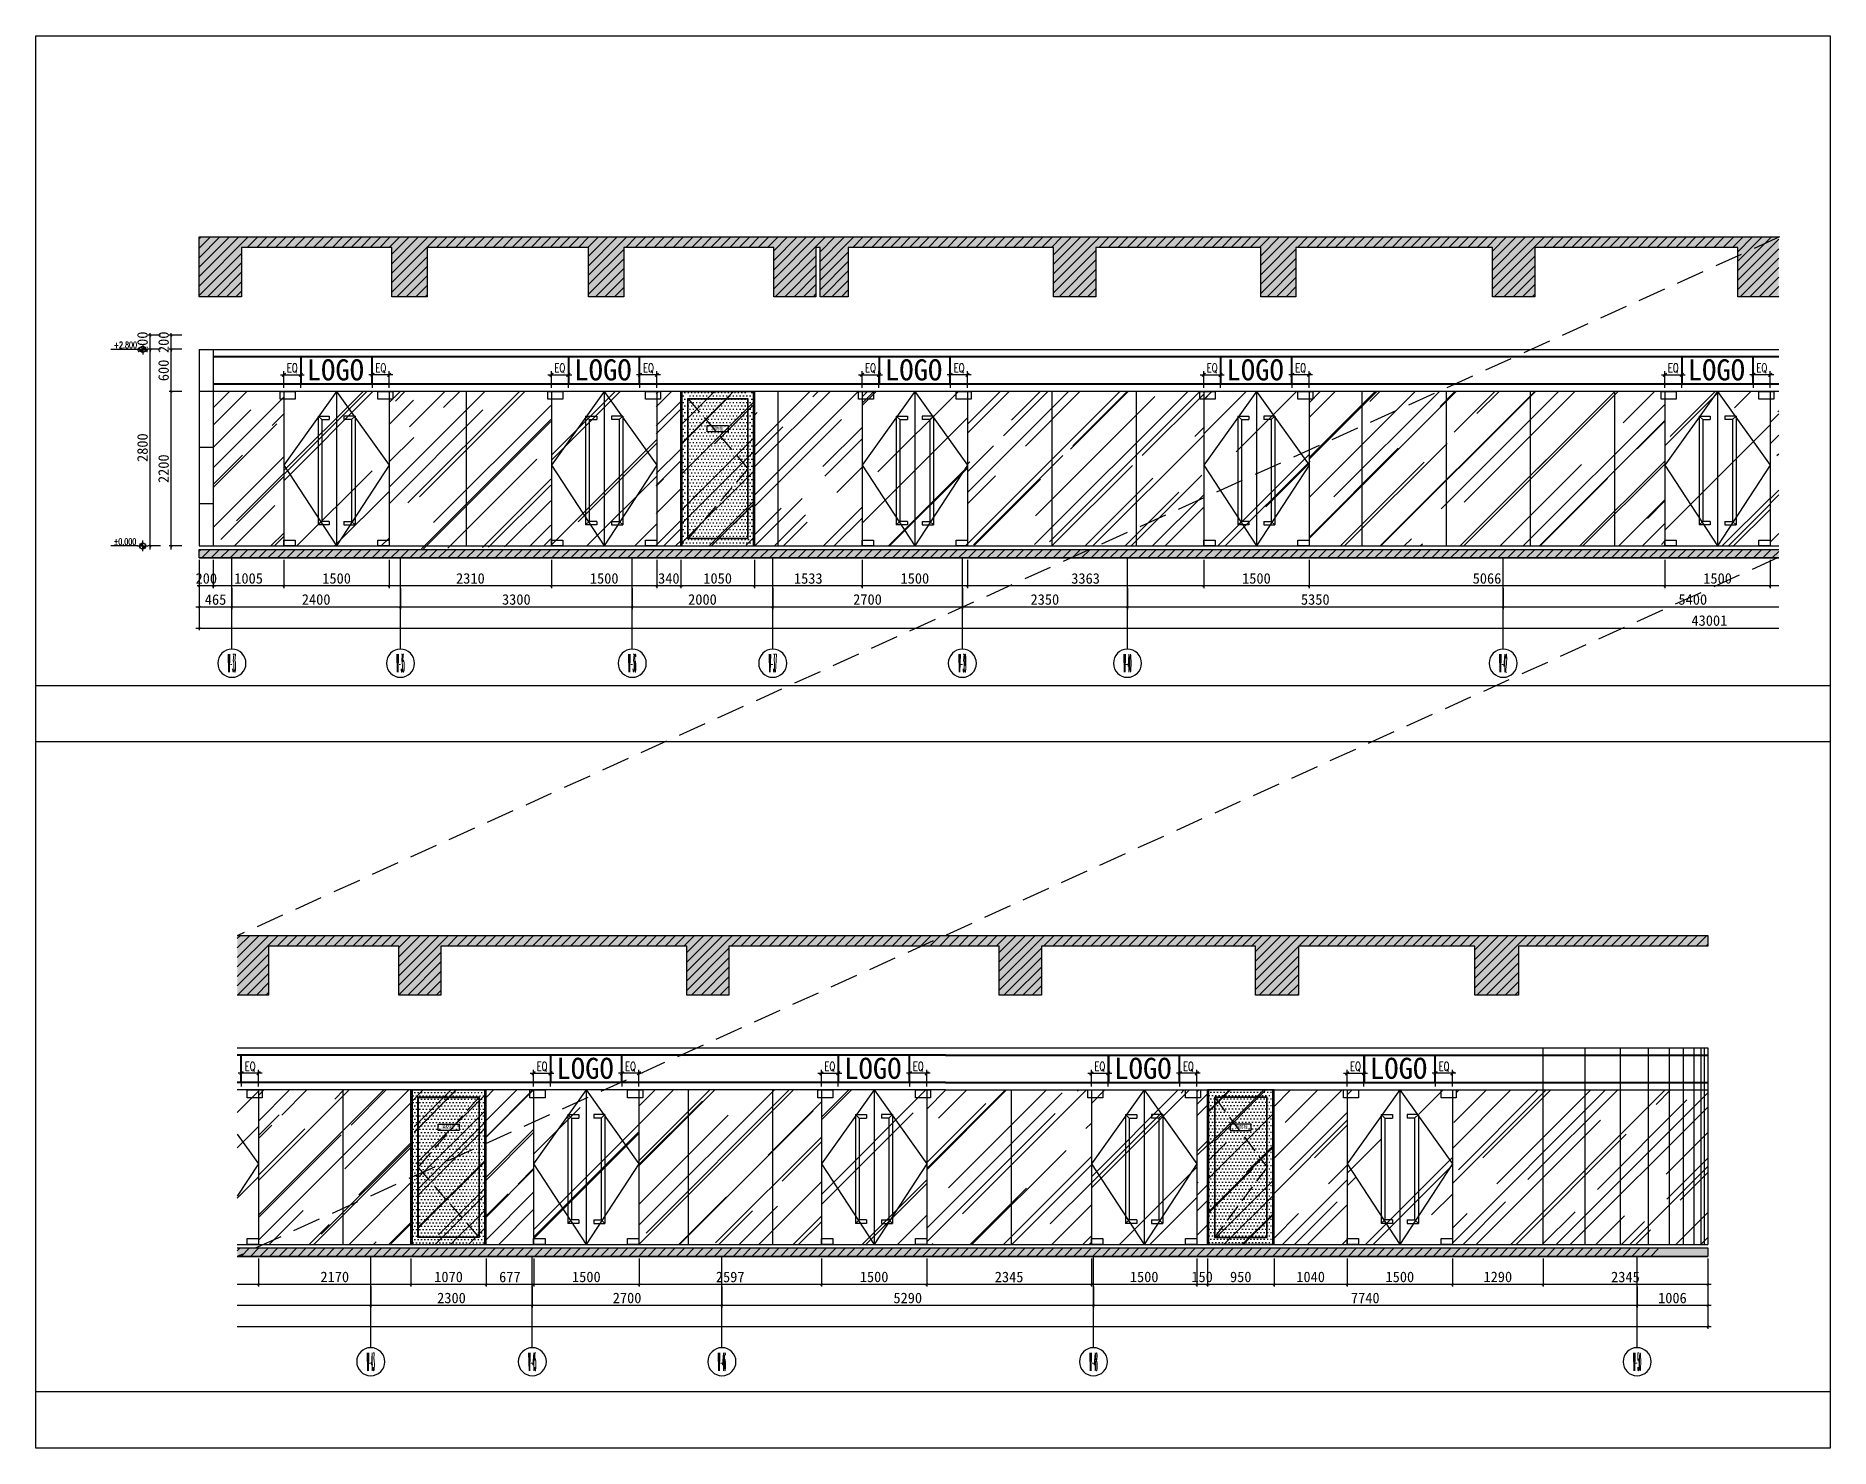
# Model space of a CAD drawing. Header units: millimetres. Extents: x 110215 to 630040, y -488650 to 141897.
# Drawn here: x 389564 to 415110, y 121786 to 141897 of the extents above; entities that cross this region are included whole.
import ezdxf
from ezdxf.enums import TextEntityAlignment as Align
from ezdxf.xclip import XClip

# ---------------------------------------------------------------- set-up
doc = ezdxf.new("R2010")
doc.units = ezdxf.units.MM
doc.header["$LTSCALE"] = 1000
doc.header["$XCLIPFRAME"] = 0
doc.linetypes.add('_DASH', pattern=[0.6, 0.4, -0.2])
doc.linetypes.add('DASH', pattern=[0.35, 0.25, -0.1])
doc.layers.get('Defpoints').update_dxf_attribs({"color": 2})
for name, color, linetype in [('0-118标注', 2, 'Continuous'), ('0-140a立面通高转折线', 2, 'Continuous'), ('0-140c立面材料填充', 250, 'Continuous'), ('0-140d立面材料分隔', 146, 'Continuous'), ('0-140立面图剖切线', 4, 'Continuous'), ('1', 4, 'Continuous'), ('7', 7, 'Continuous'), ('D-地面', 8, 'Continuous'), ('E立-ELEV1', 6, 'Continuous')]:
    doc.layers.add(name, color=color, linetype=linetype)
doc.styles.add('_TCH_AXIS', font='COMPLEX', dxfattribs={"bigfont": 'GBCBIG'})
doc.styles.add('COMPLEX', font='COMPLEX')
doc.styles.add('DIM_FONT', font='SIMPLEX', dxfattribs={"width": 0.7, "bigfont": 'GBCBIG'})
doc.styles.add('LOGO', font='arial.ttf', dxfattribs={"width": 0.9})
doc.styles.add('TXT', font='txt.shx', dxfattribs={"width": 0.7})
doc.styles.add('繁黑体', font='simhei.ttf')
doc.styles.add('黑体', font='simhei.ttf')
doc.dimstyles.new('50', dxfattribs={"dimscale": 50, "dimtxt": 3, "dimasz": 0.6, "dimexe": 0.6, "dimexo": 0.6, "dimtad": 1, "dimdec": 0, "dimdsep": 46, "dimtxsty": '黑体', "dimblk1": 'ARCHTICK', "dimblk2": 'ARCHTICK', "dimsah": 1, "dimcen": 0, "dimdle": 1, "dimclrd": 251, "dimclre": 251, "dimclrt": 2, "dimadec": 0, "dimazin": 0, "dimtfac": 1, "dimtdec": 0, "dimtix": 1, "dimtmove": 2, "dimatfit": 3, "dimldrblk": 'DOT', "dimfxl": 0, "dimtolj": 1, "dimtzin": 0, "dimarcsym": 0})
doc.dimstyles.new('副本 1-50', dxfattribs={"dimscale": 50, "dimtxt": 2.5, "dimasz": 1, "dimexe": 1, "dimexo": 1, "dimgap": 0.6, "dimtad": 1, "dimdec": 0, "dimrnd": 5, "dimzin": 0, "dimdsep": 46, "dimtxsty": 'TXT', "dimblk": 'ARCHTICK', "dimcen": 4, "dimdle": 1, "dimclrd": 3, "dimclre": 3, "dimclrt": 3, "dimadec": 0, "dimazin": 0, "dimtfac": 1, "dimtdec": 0, "dimtix": 1, "dimtmove": 2, "dimatfit": 3, "dimldrblk": 'ARCHTICK', "dimfxl": 0, "dimtolj": 1, "dimtzin": 0, "dimarcsym": 0})
pattern_1 = [(50, (309677.26, 30123.26), (182.18467, -15.939086), [19.05, -209.55]), (355, (309677.26, 30123.26), (-35.24342, 191.05685), [15.24, -167.64058]), (100.451445, (309692.44, 30121.93), (146.94125, 175.11775), [16.19001, -178.09024]), (46.1842, (309677.26, 30174.06), (271.07904, -42.04233), [28.575, -314.325]), (96.63556, (309699.85, 30170.55), (237.40413, 247.42612), [24.28502, -267.1356]), (351.18415, (309677.26, 30174.06), (237.40413, 247.42612), [22.85997, -251.45973]), (21, (309702.66, 30161.36), (151.61439, -102.2652), [19.05, -209.55]), (326, (309702.66, 30161.36), (61.80203, 184.18797), [15.24, -167.64]), (71.451445, (309715.3, 30152.83), (213.41642, 81.92277), [16.19001, -178.08994]), (37.5, (309677.257, 30123.256), (3.088603, 84.555039), [0, -165.608, 0, -170.18, 0, -168.275]), (7.5, (309677.26, 30123.26), (66.819663, 100.180575), [0, -97.028, 0, -161.798, 0, -64.135]), (327.5, (309620.615, 30123.256), (135.590595, -5.728744), [0, -63.5, 0, -198.12, 0, -262.89]), (317.5, (309595.21, 30123.26), (148.12918, 25.42649), [0, -82.55, 0, -131.572, 0, -186.69])]
pattern_2 = [(45, (309677.26, 30123.26), (-67.35192, 67.35192), [])]

# ---------------------------------------------------------------- blocks, each defined once
blk = doc.blocks.new('_ArchTick')
at = {"color": 0, "linetype": 'ByBlock', "const_width": 0.4}
blk.add_lwpolyline([(-0.5, -0.5), (0.5, 0.5)], dxfattribs=at)
blk = doc.blocks.new('*D130')
at = {"color": 3, "lineweight": -2, "transparency": 16777216}
for p, q in [((2433621, 314332), (2433281, 314332)), ((2433331, 314145), (2433331, 314382)), ((2433571, 314145), (2433571, 314382))]:
    blk.add_line(p, q, dxfattribs=at)
at = {"layer": 'Defpoints', "color": 0, "transparency": 16777216}
for p in [(2433331, 314332), (2433331, 314095), (2433571, 314095)]:
    blk.add_point(p, dxfattribs=at)
at = {"color": 3, "lineweight": -2, "transparency": 16777216, "xscale": 50, "yscale": 50, "zscale": 50, "rotation": 180}
blk.add_blockref('_ArchTick', (2433331, 314332), dxfattribs=at)
at = {"color": 3, "lineweight": -2, "transparency": 16777216, "xscale": 50, "yscale": 50, "zscale": 50}
blk.add_blockref('_ArchTick', (2433571, 314332), dxfattribs=at)
at = {"color": 3, "transparency": 16777216, "insert": (2433451, 314425), "char_height": 125, "attachment_point": 5, "style": 'TXT'}
blk.add_mtext('\\A1;EQ', dxfattribs=at)
blk = doc.blocks.new('*D131')
at = {"color": 3, "lineweight": -2, "transparency": 16777216}
for p, q in [((2432021, 314332), (2432361, 314332)), ((2432071, 314145), (2432071, 314382)), ((2432311, 314145), (2432311, 314382))]:
    blk.add_line(p, q, dxfattribs=at)
at = {"layer": 'Defpoints', "color": 0, "transparency": 16777216}
for p in [(2432311, 314332), (2432071, 314095), (2432311, 314095)]:
    blk.add_point(p, dxfattribs=at)
at = {"color": 3, "lineweight": -2, "transparency": 16777216, "xscale": 50, "yscale": 50, "zscale": 50, "rotation": 180}
blk.add_blockref('_ArchTick', (2432071, 314332), dxfattribs=at)
at = {"color": 3, "lineweight": -2, "transparency": 16777216, "xscale": 50, "yscale": 50, "zscale": 50}
blk.add_blockref('_ArchTick', (2432311, 314332), dxfattribs=at)
at = {"color": 3, "transparency": 16777216, "insert": (2432191, 314425), "char_height": 125, "attachment_point": 5, "style": 'TXT'}
blk.add_mtext('\\A1;EQ', dxfattribs=at)
blk = doc.blocks.new('*D1430')
at = {"color": 251, "lineweight": -2, "transparency": 16777216}
for p, q in [((588628, 134964), (588628, 134564)), ((590973, 134964), (590973, 134564)), ((591023, 134594), (588578, 134594))]:
    blk.add_line(p, q, dxfattribs=at)
at = {"layer": 'Defpoints', "color": 0, "transparency": 16777216}
for p in [(588628, 134994), (590973, 134994), (588628, 134594)]:
    blk.add_point(p, dxfattribs=at)
at = {"color": 251, "lineweight": -2, "transparency": 16777216, "xscale": 30, "yscale": 30, "zscale": 30, "rotation": 180}
blk.add_blockref('_ArchTick', (588628, 134594), dxfattribs=at)
at = {"color": 251, "lineweight": -2, "transparency": 16777216, "xscale": 30, "yscale": 30, "zscale": 30}
blk.add_blockref('_ArchTick', (590973, 134594), dxfattribs=at)
at = {"color": 2, "transparency": 16777216, "insert": (589800, 134700), "char_height": 150, "attachment_point": 5, "style": '黑体'}
blk.add_mtext('\\A1;2345', dxfattribs=at)
blk = doc.blocks.new('_DOT')
at = {"color": 0, "linetype": 'ByBlock'}
blk.add_line((-0.5, 0), (-1, 0), dxfattribs=at)
at = {"color": 0, "linetype": 'ByBlock', "const_width": 0.5}
blk.add_lwpolyline([(-0.25, 0, 1), (0.25, 0, 1)], format="xyb", close=True, dxfattribs=at)
blk = doc.blocks.new('*D1431')
at = {"color": 251, "lineweight": -2, "transparency": 16777216}
for p, q in [((587338, 134964), (587338, 134564)), ((588628, 134964), (588628, 134564)), ((588678, 134594), (587288, 134594))]:
    blk.add_line(p, q, dxfattribs=at)
at = {"layer": 'Defpoints', "color": 0, "transparency": 16777216}
for p in [(587338, 134994), (588628, 134994), (587338, 134594)]:
    blk.add_point(p, dxfattribs=at)
at = {"color": 251, "lineweight": -2, "transparency": 16777216, "xscale": 30, "yscale": 30, "zscale": 30, "rotation": 180}
blk.add_blockref('_ArchTick', (587338, 134594), dxfattribs=at)
at = {"color": 251, "lineweight": -2, "transparency": 16777216, "xscale": 30, "yscale": 30, "zscale": 30}
blk.add_blockref('_ArchTick', (588628, 134594), dxfattribs=at)
at = {"color": 2, "transparency": 16777216, "insert": (587983, 134701), "char_height": 150, "attachment_point": 5, "style": '黑体'}
blk.add_mtext('\\A1;1290', dxfattribs=at)
blk = doc.blocks.new('*D1432')
at = {"color": 251, "lineweight": -2, "transparency": 16777216}
for p, q in [((585838, 134964), (585838, 134564)), ((587338, 134964), (587338, 134564)), ((587388, 134594), (585788, 134594))]:
    blk.add_line(p, q, dxfattribs=at)
at = {"layer": 'Defpoints', "color": 0, "transparency": 16777216}
for p in [(585838, 134994), (587338, 134994), (585838, 134594)]:
    blk.add_point(p, dxfattribs=at)
at = {"color": 251, "lineweight": -2, "transparency": 16777216, "xscale": 30, "yscale": 30, "zscale": 30, "rotation": 180}
blk.add_blockref('_ArchTick', (585838, 134594), dxfattribs=at)
at = {"color": 251, "lineweight": -2, "transparency": 16777216, "xscale": 30, "yscale": 30, "zscale": 30}
blk.add_blockref('_ArchTick', (587338, 134594), dxfattribs=at)
at = {"color": 2, "transparency": 16777216, "insert": (586588, 134701), "char_height": 150, "attachment_point": 5, "style": '黑体'}
blk.add_mtext('\\A1;1500', dxfattribs=at)
blk = doc.blocks.new('*D1433')
at = {"color": 251, "lineweight": -2, "transparency": 16777216}
for p, q in [((583698, 134964), (583698, 134564)), ((583848, 134964), (583848, 134564)), ((583698, 134594), (583668, 134594)), ((583848, 134594), (583698, 134594)), ((583848, 134594), (583878, 134594))]:
    blk.add_line(p, q, dxfattribs=at)
at = {"layer": 'Defpoints', "color": 0, "transparency": 16777216}
for p in [(583698, 134994), (583848, 134994), (583698, 134594)]:
    blk.add_point(p, dxfattribs=at)
at = {"color": 251, "lineweight": -2, "transparency": 16777216, "xscale": 30, "yscale": 30, "zscale": 30}
blk.add_blockref('_ArchTick', (583698, 134594), dxfattribs=at)
at = {"color": 251, "lineweight": -2, "transparency": 16777216, "xscale": 30, "yscale": 30, "zscale": 30, "rotation": 180}
blk.add_blockref('_ArchTick', (583848, 134594), dxfattribs=at)
at = {"color": 2, "transparency": 16777216, "insert": (583773, 134701), "char_height": 150, "attachment_point": 5, "style": '黑体'}
blk.add_mtext('\\A1;150', dxfattribs=at)
blk = doc.blocks.new('*D1434')
at = {"color": 251, "lineweight": -2, "transparency": 16777216}
for p, q in [((582198, 134964), (582198, 134564)), ((583698, 134964), (583698, 134564)), ((583748, 134594), (582148, 134594))]:
    blk.add_line(p, q, dxfattribs=at)
at = {"layer": 'Defpoints', "color": 0, "transparency": 16777216}
for p in [(582198, 134994), (583698, 134994), (582198, 134594)]:
    blk.add_point(p, dxfattribs=at)
at = {"color": 251, "lineweight": -2, "transparency": 16777216, "xscale": 30, "yscale": 30, "zscale": 30, "rotation": 180}
blk.add_blockref('_ArchTick', (582198, 134594), dxfattribs=at)
at = {"color": 251, "lineweight": -2, "transparency": 16777216, "xscale": 30, "yscale": 30, "zscale": 30}
blk.add_blockref('_ArchTick', (583698, 134594), dxfattribs=at)
at = {"color": 2, "transparency": 16777216, "insert": (582948, 134701), "char_height": 150, "attachment_point": 5, "style": '黑体'}
blk.add_mtext('\\A1;1500', dxfattribs=at)
blk = doc.blocks.new('*D1435')
at = {"color": 251, "lineweight": -2, "transparency": 16777216}
for p, q in [((579853, 134964), (579853, 134564)), ((582198, 134964), (582198, 134564)), ((582248, 134594), (579803, 134594))]:
    blk.add_line(p, q, dxfattribs=at)
at = {"layer": 'Defpoints', "color": 0, "transparency": 16777216}
for p in [(579853, 134994), (582198, 134994), (579853, 134594)]:
    blk.add_point(p, dxfattribs=at)
at = {"color": 251, "lineweight": -2, "transparency": 16777216, "xscale": 30, "yscale": 30, "zscale": 30, "rotation": 180}
blk.add_blockref('_ArchTick', (579853, 134594), dxfattribs=at)
at = {"color": 251, "lineweight": -2, "transparency": 16777216, "xscale": 30, "yscale": 30, "zscale": 30}
blk.add_blockref('_ArchTick', (582198, 134594), dxfattribs=at)
at = {"color": 2, "transparency": 16777216, "insert": (581025, 134700), "char_height": 150, "attachment_point": 5, "style": '黑体'}
blk.add_mtext('\\A1;2345', dxfattribs=at)
blk = doc.blocks.new('*D1436')
at = {"color": 251, "lineweight": -2, "transparency": 16777216}
for p, q in [((578353, 134964), (578353, 134564)), ((579853, 134964), (579853, 134564)), ((579903, 134594), (578303, 134594))]:
    blk.add_line(p, q, dxfattribs=at)
at = {"layer": 'Defpoints', "color": 0, "transparency": 16777216}
for p in [(578353, 134994), (579853, 134994), (578353, 134594)]:
    blk.add_point(p, dxfattribs=at)
at = {"color": 251, "lineweight": -2, "transparency": 16777216, "xscale": 30, "yscale": 30, "zscale": 30, "rotation": 180}
blk.add_blockref('_ArchTick', (578353, 134594), dxfattribs=at)
at = {"color": 251, "lineweight": -2, "transparency": 16777216, "xscale": 30, "yscale": 30, "zscale": 30}
blk.add_blockref('_ArchTick', (579853, 134594), dxfattribs=at)
at = {"color": 2, "transparency": 16777216, "insert": (579103, 134701), "char_height": 150, "attachment_point": 5, "style": '黑体'}
blk.add_mtext('\\A1;1500', dxfattribs=at)
blk = doc.blocks.new('*D1437')
at = {"color": 251, "lineweight": -2, "transparency": 16777216}
for p, q in [((575756, 134964), (575756, 134564)), ((578353, 134964), (578353, 134564)), ((578403, 134594), (575706, 134594))]:
    blk.add_line(p, q, dxfattribs=at)
at = {"layer": 'Defpoints', "color": 0, "transparency": 16777216}
for p in [(575756, 134994), (578353, 134994), (575756, 134594)]:
    blk.add_point(p, dxfattribs=at)
at = {"color": 251, "lineweight": -2, "transparency": 16777216, "xscale": 30, "yscale": 30, "zscale": 30, "rotation": 180}
blk.add_blockref('_ArchTick', (575756, 134594), dxfattribs=at)
at = {"color": 251, "lineweight": -2, "transparency": 16777216, "xscale": 30, "yscale": 30, "zscale": 30}
blk.add_blockref('_ArchTick', (578353, 134594), dxfattribs=at)
at = {"color": 2, "transparency": 16777216, "insert": (577054, 134700), "char_height": 150, "attachment_point": 5, "style": '黑体'}
blk.add_mtext('\\A1;2597', dxfattribs=at)
blk = doc.blocks.new('*D1438')
at = {"color": 251, "lineweight": -2, "transparency": 16777216}
for p, q in [((574256, 134964), (574256, 134564)), ((575756, 134964), (575756, 134564)), ((575806, 134594), (574206, 134594))]:
    blk.add_line(p, q, dxfattribs=at)
at = {"layer": 'Defpoints', "color": 0, "transparency": 16777216}
for p in [(574256, 134994), (575756, 134994), (574256, 134594)]:
    blk.add_point(p, dxfattribs=at)
at = {"color": 251, "lineweight": -2, "transparency": 16777216, "xscale": 30, "yscale": 30, "zscale": 30, "rotation": 180}
blk.add_blockref('_ArchTick', (574256, 134594), dxfattribs=at)
at = {"color": 251, "lineweight": -2, "transparency": 16777216, "xscale": 30, "yscale": 30, "zscale": 30}
blk.add_blockref('_ArchTick', (575756, 134594), dxfattribs=at)
at = {"color": 2, "transparency": 16777216, "insert": (575006, 134701), "char_height": 150, "attachment_point": 5, "style": '黑体'}
blk.add_mtext('\\A1;1500', dxfattribs=at)
blk = doc.blocks.new('*D1439')
at = {"color": 251, "lineweight": -2, "transparency": 16777216}
for p, q in [((573579, 134964), (573579, 134564)), ((574256, 134964), (574256, 134564)), ((574306, 134594), (573529, 134594))]:
    blk.add_line(p, q, dxfattribs=at)
at = {"layer": 'Defpoints', "color": 0, "transparency": 16777216}
for p in [(573579, 134994), (574256, 134994), (573579, 134594)]:
    blk.add_point(p, dxfattribs=at)
at = {"color": 251, "lineweight": -2, "transparency": 16777216, "xscale": 30, "yscale": 30, "zscale": 30, "rotation": 180}
blk.add_blockref('_ArchTick', (573579, 134594), dxfattribs=at)
at = {"color": 251, "lineweight": -2, "transparency": 16777216, "xscale": 30, "yscale": 30, "zscale": 30}
blk.add_blockref('_ArchTick', (574256, 134594), dxfattribs=at)
at = {"color": 2, "transparency": 16777216, "insert": (573917, 134700), "char_height": 150, "attachment_point": 5, "style": '黑体'}
blk.add_mtext('\\A1;677', dxfattribs=at)
blk = doc.blocks.new('*D1440')
at = {"color": 251, "lineweight": -2, "transparency": 16777216}
for p, q in [((572509, 134964), (572509, 134564)), ((573579, 134964), (573579, 134564)), ((573629, 134594), (572459, 134594))]:
    blk.add_line(p, q, dxfattribs=at)
at = {"layer": 'Defpoints', "color": 0, "transparency": 16777216}
for p in [(572509, 134994), (573579, 134994), (572509, 134594)]:
    blk.add_point(p, dxfattribs=at)
at = {"color": 251, "lineweight": -2, "transparency": 16777216, "xscale": 30, "yscale": 30, "zscale": 30, "rotation": 180}
blk.add_blockref('_ArchTick', (572509, 134594), dxfattribs=at)
at = {"color": 251, "lineweight": -2, "transparency": 16777216, "xscale": 30, "yscale": 30, "zscale": 30}
blk.add_blockref('_ArchTick', (573579, 134594), dxfattribs=at)
at = {"color": 2, "transparency": 16777216, "insert": (573044, 134701), "char_height": 150, "attachment_point": 5, "style": '黑体'}
blk.add_mtext('\\A1;1070', dxfattribs=at)
blk = doc.blocks.new('*D1441')
at = {"color": 251, "lineweight": -2, "transparency": 16777216}
for p, q in [((570339, 134964), (570339, 134564)), ((572509, 134964), (572509, 134564)), ((572559, 134594), (570289, 134594))]:
    blk.add_line(p, q, dxfattribs=at)
at = {"layer": 'Defpoints', "color": 0, "transparency": 16777216}
for p in [(570339, 134994), (572509, 134994), (570339, 134594)]:
    blk.add_point(p, dxfattribs=at)
at = {"color": 251, "lineweight": -2, "transparency": 16777216, "xscale": 30, "yscale": 30, "zscale": 30, "rotation": 180}
blk.add_blockref('_ArchTick', (570339, 134594), dxfattribs=at)
at = {"color": 251, "lineweight": -2, "transparency": 16777216, "xscale": 30, "yscale": 30, "zscale": 30}
blk.add_blockref('_ArchTick', (572509, 134594), dxfattribs=at)
at = {"color": 2, "transparency": 16777216, "insert": (571424, 134701), "char_height": 150, "attachment_point": 5, "style": '黑体'}
blk.add_mtext('\\A1;2170', dxfattribs=at)
blk = doc.blocks.new('*D1442')
at = {"color": 251, "lineweight": -2, "transparency": 16777216}
for p, q in [((568839, 134964), (568839, 134564)), ((570339, 134964), (570339, 134564)), ((570389, 134594), (568789, 134594))]:
    blk.add_line(p, q, dxfattribs=at)
at = {"layer": 'Defpoints', "color": 0, "transparency": 16777216}
for p in [(568839, 134994), (570339, 134994), (568839, 134594)]:
    blk.add_point(p, dxfattribs=at)
at = {"color": 251, "lineweight": -2, "transparency": 16777216, "xscale": 30, "yscale": 30, "zscale": 30, "rotation": 180}
blk.add_blockref('_ArchTick', (568839, 134594), dxfattribs=at)
at = {"color": 251, "lineweight": -2, "transparency": 16777216, "xscale": 30, "yscale": 30, "zscale": 30}
blk.add_blockref('_ArchTick', (570339, 134594), dxfattribs=at)
at = {"color": 2, "transparency": 16777216, "insert": (569589, 134701), "char_height": 150, "attachment_point": 5, "style": '黑体'}
blk.add_mtext('\\A1;1500', dxfattribs=at)
blk = doc.blocks.new('*D1443')
at = {"color": 251, "lineweight": -2, "transparency": 16777216}
for p, q in [((563773, 134964), (563773, 134564)), ((568839, 134964), (568839, 134564)), ((568889, 134594), (563723, 134594))]:
    blk.add_line(p, q, dxfattribs=at)
at = {"layer": 'Defpoints', "color": 0, "transparency": 16777216}
for p in [(563773, 134994), (568839, 134994), (563773, 134594)]:
    blk.add_point(p, dxfattribs=at)
at = {"color": 251, "lineweight": -2, "transparency": 16777216, "xscale": 30, "yscale": 30, "zscale": 30, "rotation": 180}
blk.add_blockref('_ArchTick', (563773, 134594), dxfattribs=at)
at = {"color": 251, "lineweight": -2, "transparency": 16777216, "xscale": 30, "yscale": 30, "zscale": 30}
blk.add_blockref('_ArchTick', (568839, 134594), dxfattribs=at)
at = {"color": 2, "transparency": 16777216, "insert": (566306, 134701), "char_height": 150, "attachment_point": 5, "style": '黑体'}
blk.add_mtext('\\A1;5066', dxfattribs=at)
blk = doc.blocks.new('*D1444')
at = {"color": 251, "lineweight": -2, "transparency": 16777216}
for p, q in [((562273, 134964), (562273, 134564)), ((563773, 134964), (563773, 134564)), ((563823, 134594), (562223, 134594))]:
    blk.add_line(p, q, dxfattribs=at)
at = {"layer": 'Defpoints', "color": 0, "transparency": 16777216}
for p in [(562273, 134994), (563773, 134994), (562273, 134594)]:
    blk.add_point(p, dxfattribs=at)
at = {"color": 251, "lineweight": -2, "transparency": 16777216, "xscale": 30, "yscale": 30, "zscale": 30, "rotation": 180}
blk.add_blockref('_ArchTick', (562273, 134594), dxfattribs=at)
at = {"color": 251, "lineweight": -2, "transparency": 16777216, "xscale": 30, "yscale": 30, "zscale": 30}
blk.add_blockref('_ArchTick', (563773, 134594), dxfattribs=at)
at = {"color": 2, "transparency": 16777216, "insert": (563023, 134701), "char_height": 150, "attachment_point": 5, "style": '黑体'}
blk.add_mtext('\\A1;1500', dxfattribs=at)
blk = doc.blocks.new('*D1399')
at = {"color": 251, "lineweight": -2, "transparency": 16777216}
for p, q in [((558910, 134964), (558910, 134564)), ((562273, 134964), (562273, 134564)), ((562323, 134594), (558860, 134594))]:
    blk.add_line(p, q, dxfattribs=at)
at = {"layer": 'Defpoints', "color": 0, "transparency": 16777216}
for p in [(558910, 134994), (562273, 134994), (558910, 134594)]:
    blk.add_point(p, dxfattribs=at)
at = {"color": 251, "lineweight": -2, "transparency": 16777216, "xscale": 30, "yscale": 30, "zscale": 30, "rotation": 180}
blk.add_blockref('_ArchTick', (558910, 134594), dxfattribs=at)
at = {"color": 251, "lineweight": -2, "transparency": 16777216, "xscale": 30, "yscale": 30, "zscale": 30}
blk.add_blockref('_ArchTick', (562273, 134594), dxfattribs=at)
at = {"color": 2, "transparency": 16777216, "insert": (560591, 134700), "char_height": 150, "attachment_point": 5, "style": '黑体'}
blk.add_mtext('\\A1;3363', dxfattribs=at)
blk = doc.blocks.new('*D1400')
at = {"color": 251, "lineweight": -2, "transparency": 16777216}
for p, q in [((557410, 134964), (557410, 134564)), ((558910, 134964), (558910, 134564)), ((558960, 134594), (557360, 134594))]:
    blk.add_line(p, q, dxfattribs=at)
at = {"layer": 'Defpoints', "color": 0, "transparency": 16777216}
for p in [(557410, 134994), (558910, 134994), (557410, 134594)]:
    blk.add_point(p, dxfattribs=at)
at = {"color": 251, "lineweight": -2, "transparency": 16777216, "xscale": 30, "yscale": 30, "zscale": 30, "rotation": 180}
blk.add_blockref('_ArchTick', (557410, 134594), dxfattribs=at)
at = {"color": 251, "lineweight": -2, "transparency": 16777216, "xscale": 30, "yscale": 30, "zscale": 30}
blk.add_blockref('_ArchTick', (558910, 134594), dxfattribs=at)
at = {"color": 2, "transparency": 16777216, "insert": (558160, 134701), "char_height": 150, "attachment_point": 5, "style": '黑体'}
blk.add_mtext('\\A1;1500', dxfattribs=at)
blk = doc.blocks.new('*D1401')
at = {"color": 251, "lineweight": -2, "transparency": 16777216}
for p, q in [((554487, 134964), (554487, 134564)), ((554827, 134964), (554827, 134564)), ((554487, 134594), (554457, 134594)), ((554827, 134594), (554487, 134594)), ((554827, 134594), (554857, 134594))]:
    blk.add_line(p, q, dxfattribs=at)
at = {"layer": 'Defpoints', "color": 0, "transparency": 16777216}
for p in [(554487, 134994), (554827, 134994), (554487, 134594)]:
    blk.add_point(p, dxfattribs=at)
at = {"color": 251, "lineweight": -2, "transparency": 16777216, "xscale": 30, "yscale": 30, "zscale": 30}
blk.add_blockref('_ArchTick', (554487, 134594), dxfattribs=at)
at = {"color": 251, "lineweight": -2, "transparency": 16777216, "xscale": 30, "yscale": 30, "zscale": 30, "rotation": 180}
blk.add_blockref('_ArchTick', (554827, 134594), dxfattribs=at)
at = {"color": 2, "transparency": 16777216, "insert": (554657, 134701), "char_height": 150, "attachment_point": 5, "style": '黑体'}
blk.add_mtext('\\A1;340', dxfattribs=at)
blk = doc.blocks.new('*D1402')
at = {"color": 251, "lineweight": -2, "transparency": 16777216}
for p, q in [((552987, 134964), (552987, 134564)), ((554487, 134964), (554487, 134564)), ((554537, 134594), (552937, 134594))]:
    blk.add_line(p, q, dxfattribs=at)
at = {"layer": 'Defpoints', "color": 0, "transparency": 16777216}
for p in [(552987, 134994), (554487, 134994), (552987, 134594)]:
    blk.add_point(p, dxfattribs=at)
at = {"color": 251, "lineweight": -2, "transparency": 16777216, "xscale": 30, "yscale": 30, "zscale": 30, "rotation": 180}
blk.add_blockref('_ArchTick', (552987, 134594), dxfattribs=at)
at = {"color": 251, "lineweight": -2, "transparency": 16777216, "xscale": 30, "yscale": 30, "zscale": 30}
blk.add_blockref('_ArchTick', (554487, 134594), dxfattribs=at)
at = {"color": 2, "transparency": 16777216, "insert": (553737, 134701), "char_height": 150, "attachment_point": 5, "style": '黑体'}
blk.add_mtext('\\A1;1500', dxfattribs=at)
blk = doc.blocks.new('*D1403')
at = {"color": 251, "lineweight": -2, "transparency": 16777216}
for p, q in [((550677, 134964), (550677, 134564)), ((552987, 134964), (552987, 134564)), ((553037, 134594), (550627, 134594))]:
    blk.add_line(p, q, dxfattribs=at)
at = {"layer": 'Defpoints', "color": 0, "transparency": 16777216}
for p in [(550677, 134994), (552987, 134994), (550677, 134594)]:
    blk.add_point(p, dxfattribs=at)
at = {"color": 251, "lineweight": -2, "transparency": 16777216, "xscale": 30, "yscale": 30, "zscale": 30, "rotation": 180}
blk.add_blockref('_ArchTick', (550677, 134594), dxfattribs=at)
at = {"color": 251, "lineweight": -2, "transparency": 16777216, "xscale": 30, "yscale": 30, "zscale": 30}
blk.add_blockref('_ArchTick', (552987, 134594), dxfattribs=at)
at = {"color": 2, "transparency": 16777216, "insert": (551832, 134701), "char_height": 150, "attachment_point": 5, "style": '黑体'}
blk.add_mtext('\\A1;2310', dxfattribs=at)
blk = doc.blocks.new('*D1404')
at = {"color": 251, "lineweight": -2, "transparency": 16777216}
for p, q in [((549177, 134964), (549177, 134564)), ((550677, 134964), (550677, 134564)), ((550727, 134594), (549127, 134594))]:
    blk.add_line(p, q, dxfattribs=at)
at = {"layer": 'Defpoints', "color": 0, "transparency": 16777216}
for p in [(549177, 134994), (550677, 134994), (549177, 134594)]:
    blk.add_point(p, dxfattribs=at)
at = {"color": 251, "lineweight": -2, "transparency": 16777216, "xscale": 30, "yscale": 30, "zscale": 30, "rotation": 180}
blk.add_blockref('_ArchTick', (549177, 134594), dxfattribs=at)
at = {"color": 251, "lineweight": -2, "transparency": 16777216, "xscale": 30, "yscale": 30, "zscale": 30}
blk.add_blockref('_ArchTick', (550677, 134594), dxfattribs=at)
at = {"color": 2, "transparency": 16777216, "insert": (549927, 134701), "char_height": 150, "attachment_point": 5, "style": '黑体'}
blk.add_mtext('\\A1;1500', dxfattribs=at)
blk = doc.blocks.new('*D1405')
at = {"color": 251, "lineweight": -2, "transparency": 16777216}
for p, q in [((548172, 134964), (548172, 134564)), ((549177, 134964), (549177, 134564)), ((549227, 134594), (548122, 134594))]:
    blk.add_line(p, q, dxfattribs=at)
at = {"layer": 'Defpoints', "color": 0, "transparency": 16777216}
for p in [(548172, 134994), (549177, 134994), (548172, 134594)]:
    blk.add_point(p, dxfattribs=at)
at = {"color": 251, "lineweight": -2, "transparency": 16777216, "xscale": 30, "yscale": 30, "zscale": 30, "rotation": 180}
blk.add_blockref('_ArchTick', (548172, 134594), dxfattribs=at)
at = {"color": 251, "lineweight": -2, "transparency": 16777216, "xscale": 30, "yscale": 30, "zscale": 30}
blk.add_blockref('_ArchTick', (549177, 134594), dxfattribs=at)
at = {"color": 2, "transparency": 16777216, "insert": (548674, 134701), "char_height": 150, "attachment_point": 5, "style": '黑体'}
blk.add_mtext('\\A1;1005', dxfattribs=at)
blk = doc.blocks.new('*D1406')
at = {"color": 251, "lineweight": -2, "transparency": 16777216}
for p, q in [((547972, 134964), (547972, 134564)), ((548172, 134964), (548172, 134564)), ((547972, 134594), (547942, 134594)), ((548172, 134594), (547972, 134594)), ((548172, 134594), (548202, 134594))]:
    blk.add_line(p, q, dxfattribs=at)
at = {"layer": 'Defpoints', "color": 0, "transparency": 16777216}
for p in [(547972, 134994), (548172, 134994), (547972, 134594)]:
    blk.add_point(p, dxfattribs=at)
at = {"color": 251, "lineweight": -2, "transparency": 16777216, "xscale": 30, "yscale": 30, "zscale": 30}
blk.add_blockref('_ArchTick', (547972, 134594), dxfattribs=at)
at = {"color": 251, "lineweight": -2, "transparency": 16777216, "xscale": 30, "yscale": 30, "zscale": 30, "rotation": 180}
blk.add_blockref('_ArchTick', (548172, 134594), dxfattribs=at)
at = {"color": 2, "transparency": 16777216, "insert": (548072, 134701), "char_height": 150, "attachment_point": 5, "style": '黑体'}
blk.add_mtext('\\A1;200', dxfattribs=at)
blk = doc.blocks.new('*D1407')
at = {"color": 251, "lineweight": -2, "transparency": 16777216}
for p, q in [((589966, 134564), (589966, 134264)), ((590973, 134564), (590973, 134264)), ((591023, 134294), (589916, 134294))]:
    blk.add_line(p, q, dxfattribs=at)
at = {"layer": 'Defpoints', "color": 0, "transparency": 16777216}
for p in [(589966, 134594), (590973, 134594), (589966, 134294)]:
    blk.add_point(p, dxfattribs=at)
at = {"color": 251, "lineweight": -2, "transparency": 16777216, "xscale": 30, "yscale": 30, "zscale": 30, "rotation": 180}
blk.add_blockref('_ArchTick', (589966, 134294), dxfattribs=at)
at = {"color": 251, "lineweight": -2, "transparency": 16777216, "xscale": 30, "yscale": 30, "zscale": 30}
blk.add_blockref('_ArchTick', (590973, 134294), dxfattribs=at)
at = {"color": 2, "transparency": 16777216, "insert": (590469, 134401), "char_height": 150, "attachment_point": 5, "style": '黑体'}
blk.add_mtext('\\A1;1006', dxfattribs=at)
blk = doc.blocks.new('*D1408')
at = {"color": 251, "lineweight": -2, "transparency": 16777216}
for p, q in [((582227, 134564), (582227, 134264)), ((589966, 134564), (589966, 134264)), ((590016, 134294), (582177, 134294))]:
    blk.add_line(p, q, dxfattribs=at)
at = {"layer": 'Defpoints', "color": 0, "transparency": 16777216}
for p in [(582227, 134594, 4), (589966, 134594), (582227, 134294)]:
    blk.add_point(p, dxfattribs=at)
at = {"color": 251, "lineweight": -2, "transparency": 16777216, "xscale": 30, "yscale": 30, "zscale": 30, "rotation": 180}
blk.add_blockref('_ArchTick', (582227, 134294), dxfattribs=at)
at = {"color": 251, "lineweight": -2, "transparency": 16777216, "xscale": 30, "yscale": 30, "zscale": 30}
blk.add_blockref('_ArchTick', (589966, 134294), dxfattribs=at)
at = {"color": 2, "transparency": 16777216, "insert": (586096, 134401), "char_height": 150, "attachment_point": 5, "style": '黑体'}
blk.add_mtext('\\A1;7740', dxfattribs=at)
blk = doc.blocks.new('*D1409')
at = {"color": 251, "lineweight": -2, "transparency": 16777216}
for p, q in [((576936, 134564), (576936, 134264)), ((582227, 134564), (582227, 134264)), ((582277, 134294), (576886, 134294))]:
    blk.add_line(p, q, dxfattribs=at)
at = {"layer": 'Defpoints', "color": 0, "transparency": 16777216}
for p in [(576936, 134594), (582227, 134594, 4), (576936, 134294)]:
    blk.add_point(p, dxfattribs=at)
at = {"color": 251, "lineweight": -2, "transparency": 16777216, "xscale": 30, "yscale": 30, "zscale": 30, "rotation": 180}
blk.add_blockref('_ArchTick', (576936, 134294), dxfattribs=at)
at = {"color": 251, "lineweight": -2, "transparency": 16777216, "xscale": 30, "yscale": 30, "zscale": 30}
blk.add_blockref('_ArchTick', (582227, 134294), dxfattribs=at)
at = {"color": 2, "transparency": 16777216, "insert": (579582, 134401), "char_height": 150, "attachment_point": 5, "style": '黑体'}
blk.add_mtext('\\A1;5290', dxfattribs=at)
blk = doc.blocks.new('*D1410')
at = {"color": 251, "lineweight": -2, "transparency": 16777216}
for p, q in [((574236, 134564), (574236, 134264)), ((576936, 134564), (576936, 134264)), ((576986, 134294), (574186, 134294))]:
    blk.add_line(p, q, dxfattribs=at)
at = {"layer": 'Defpoints', "color": 0, "transparency": 16777216}
for p in [(574236, 134594), (576936, 134594), (574236, 134294)]:
    blk.add_point(p, dxfattribs=at)
at = {"color": 251, "lineweight": -2, "transparency": 16777216, "xscale": 30, "yscale": 30, "zscale": 30, "rotation": 180}
blk.add_blockref('_ArchTick', (574236, 134294), dxfattribs=at)
at = {"color": 251, "lineweight": -2, "transparency": 16777216, "xscale": 30, "yscale": 30, "zscale": 30}
blk.add_blockref('_ArchTick', (576936, 134294), dxfattribs=at)
at = {"color": 2, "transparency": 16777216, "insert": (575586, 134401), "char_height": 150, "attachment_point": 5, "style": '黑体'}
blk.add_mtext('\\A1;2700', dxfattribs=at)
blk = doc.blocks.new('*D1411')
at = {"color": 251, "lineweight": -2, "transparency": 16777216}
for p, q in [((571936, 134564), (571936, 134264)), ((574236, 134564), (574236, 134264)), ((574286, 134294), (571886, 134294))]:
    blk.add_line(p, q, dxfattribs=at)
at = {"layer": 'Defpoints', "color": 0, "transparency": 16777216}
for p in [(571936, 134594), (574236, 134594), (571936, 134294)]:
    blk.add_point(p, dxfattribs=at)
at = {"color": 251, "lineweight": -2, "transparency": 16777216, "xscale": 30, "yscale": 30, "zscale": 30, "rotation": 180}
blk.add_blockref('_ArchTick', (571936, 134294), dxfattribs=at)
at = {"color": 251, "lineweight": -2, "transparency": 16777216, "xscale": 30, "yscale": 30, "zscale": 30}
blk.add_blockref('_ArchTick', (574236, 134294), dxfattribs=at)
at = {"color": 2, "transparency": 16777216, "insert": (573086, 134401), "char_height": 150, "attachment_point": 5, "style": '黑体'}
blk.add_mtext('\\A1;2300', dxfattribs=at)
blk = doc.blocks.new('*D1412')
at = {"color": 251, "lineweight": -2, "transparency": 16777216}
for p, q in [((566536, 134564), (566536, 134264)), ((571936, 134564), (571936, 134264)), ((571986, 134294), (566486, 134294))]:
    blk.add_line(p, q, dxfattribs=at)
at = {"layer": 'Defpoints', "color": 0, "transparency": 16777216}
for p in [(566536, 134594), (571936, 134594), (566536, 134294)]:
    blk.add_point(p, dxfattribs=at)
at = {"color": 251, "lineweight": -2, "transparency": 16777216, "xscale": 30, "yscale": 30, "zscale": 30, "rotation": 180}
blk.add_blockref('_ArchTick', (566536, 134294), dxfattribs=at)
at = {"color": 251, "lineweight": -2, "transparency": 16777216, "xscale": 30, "yscale": 30, "zscale": 30}
blk.add_blockref('_ArchTick', (571936, 134294), dxfattribs=at)
at = {"color": 2, "transparency": 16777216, "insert": (569236, 134401), "char_height": 150, "attachment_point": 5, "style": '黑体'}
blk.add_mtext('\\A1;5400', dxfattribs=at)
blk = doc.blocks.new('*D1413')
at = {"color": 251, "lineweight": -2, "transparency": 16777216}
for p, q in [((561186, 134564), (561186, 134264)), ((566536, 134564), (566536, 134264)), ((566586, 134294), (561136, 134294))]:
    blk.add_line(p, q, dxfattribs=at)
at = {"layer": 'Defpoints', "color": 0, "transparency": 16777216}
for p in [(561186, 134594), (566536, 134594), (561186, 134294)]:
    blk.add_point(p, dxfattribs=at)
at = {"color": 251, "lineweight": -2, "transparency": 16777216, "xscale": 30, "yscale": 30, "zscale": 30, "rotation": 180}
blk.add_blockref('_ArchTick', (561186, 134294), dxfattribs=at)
at = {"color": 251, "lineweight": -2, "transparency": 16777216, "xscale": 30, "yscale": 30, "zscale": 30}
blk.add_blockref('_ArchTick', (566536, 134294), dxfattribs=at)
at = {"color": 2, "transparency": 16777216, "insert": (563861, 134401), "char_height": 150, "attachment_point": 5, "style": '黑体'}
blk.add_mtext('\\A1;5350', dxfattribs=at)
blk = doc.blocks.new('*D1414')
at = {"color": 251, "lineweight": -2, "transparency": 16777216}
for p, q in [((558836, 134564), (558836, 134264)), ((561186, 134564), (561186, 134264)), ((561236, 134294), (558786, 134294))]:
    blk.add_line(p, q, dxfattribs=at)
at = {"layer": 'Defpoints', "color": 0, "transparency": 16777216}
for p in [(558836, 134594), (561186, 134594), (558836, 134294)]:
    blk.add_point(p, dxfattribs=at)
at = {"color": 251, "lineweight": -2, "transparency": 16777216, "xscale": 30, "yscale": 30, "zscale": 30, "rotation": 180}
blk.add_blockref('_ArchTick', (558836, 134294), dxfattribs=at)
at = {"color": 251, "lineweight": -2, "transparency": 16777216, "xscale": 30, "yscale": 30, "zscale": 30}
blk.add_blockref('_ArchTick', (561186, 134294), dxfattribs=at)
at = {"color": 2, "transparency": 16777216, "insert": (560011, 134401), "char_height": 150, "attachment_point": 5, "style": '黑体'}
blk.add_mtext('\\A1;2350', dxfattribs=at)
blk = doc.blocks.new('*D1415')
at = {"color": 251, "lineweight": -2, "transparency": 16777216}
for p, q in [((556136, 134564), (556136, 134264)), ((558836, 134564), (558836, 134264)), ((558886, 134294), (556086, 134294))]:
    blk.add_line(p, q, dxfattribs=at)
at = {"layer": 'Defpoints', "color": 0, "transparency": 16777216}
for p in [(556136, 134594), (558836, 134594), (556136, 134294)]:
    blk.add_point(p, dxfattribs=at)
at = {"color": 251, "lineweight": -2, "transparency": 16777216, "xscale": 30, "yscale": 30, "zscale": 30, "rotation": 180}
blk.add_blockref('_ArchTick', (556136, 134294), dxfattribs=at)
at = {"color": 251, "lineweight": -2, "transparency": 16777216, "xscale": 30, "yscale": 30, "zscale": 30}
blk.add_blockref('_ArchTick', (558836, 134294), dxfattribs=at)
at = {"color": 2, "transparency": 16777216, "insert": (557486, 134401), "char_height": 150, "attachment_point": 5, "style": '黑体'}
blk.add_mtext('\\A1;2700', dxfattribs=at)
blk = doc.blocks.new('*D1416')
at = {"color": 251, "lineweight": -2, "transparency": 16777216}
for p, q in [((554136, 134564), (554136, 134264)), ((556136, 134564), (556136, 134264)), ((556186, 134294), (554086, 134294))]:
    blk.add_line(p, q, dxfattribs=at)
at = {"layer": 'Defpoints', "color": 0, "transparency": 16777216}
for p in [(554136, 134594), (556136, 134594), (554136, 134294)]:
    blk.add_point(p, dxfattribs=at)
at = {"color": 251, "lineweight": -2, "transparency": 16777216, "xscale": 30, "yscale": 30, "zscale": 30, "rotation": 180}
blk.add_blockref('_ArchTick', (554136, 134294), dxfattribs=at)
at = {"color": 251, "lineweight": -2, "transparency": 16777216, "xscale": 30, "yscale": 30, "zscale": 30}
blk.add_blockref('_ArchTick', (556136, 134294), dxfattribs=at)
at = {"color": 2, "transparency": 16777216, "insert": (555136, 134401), "char_height": 150, "attachment_point": 5, "style": '黑体'}
blk.add_mtext('\\A1;2000', dxfattribs=at)
blk = doc.blocks.new('*D1417')
at = {"color": 251, "lineweight": -2, "transparency": 16777216}
for p, q in [((550836, 134564), (550836, 134264)), ((554136, 134564), (554136, 134264)), ((554186, 134294), (550786, 134294))]:
    blk.add_line(p, q, dxfattribs=at)
at = {"layer": 'Defpoints', "color": 0, "transparency": 16777216}
for p in [(550836, 134594), (554136, 134594), (550836, 134294)]:
    blk.add_point(p, dxfattribs=at)
at = {"color": 251, "lineweight": -2, "transparency": 16777216, "xscale": 30, "yscale": 30, "zscale": 30, "rotation": 180}
blk.add_blockref('_ArchTick', (550836, 134294), dxfattribs=at)
at = {"color": 251, "lineweight": -2, "transparency": 16777216, "xscale": 30, "yscale": 30, "zscale": 30}
blk.add_blockref('_ArchTick', (554136, 134294), dxfattribs=at)
at = {"color": 2, "transparency": 16777216, "insert": (552486, 134401), "char_height": 150, "attachment_point": 5, "style": '黑体'}
blk.add_mtext('\\A1;3300', dxfattribs=at)
blk = doc.blocks.new('*D1418')
at = {"color": 251, "lineweight": -2, "transparency": 16777216}
for p, q in [((548436, 134564), (548436, 134264)), ((550836, 134564), (550836, 134264)), ((550886, 134294), (548386, 134294))]:
    blk.add_line(p, q, dxfattribs=at)
at = {"layer": 'Defpoints', "color": 0, "transparency": 16777216}
for p in [(548436, 134594), (550836, 134594), (548436, 134294)]:
    blk.add_point(p, dxfattribs=at)
at = {"color": 251, "lineweight": -2, "transparency": 16777216, "xscale": 30, "yscale": 30, "zscale": 30, "rotation": 180}
blk.add_blockref('_ArchTick', (548436, 134294), dxfattribs=at)
at = {"color": 251, "lineweight": -2, "transparency": 16777216, "xscale": 30, "yscale": 30, "zscale": 30}
blk.add_blockref('_ArchTick', (550836, 134294), dxfattribs=at)
at = {"color": 2, "transparency": 16777216, "insert": (549636, 134401), "char_height": 150, "attachment_point": 5, "style": '黑体'}
blk.add_mtext('\\A1;2400', dxfattribs=at)
blk = doc.blocks.new('*D1419')
at = {"color": 251, "lineweight": -2, "transparency": 16777216}
for p, q in [((547972, 134564), (547972, 134264)), ((548436, 134564), (548436, 134264)), ((548486, 134294), (547922, 134294))]:
    blk.add_line(p, q, dxfattribs=at)
at = {"layer": 'Defpoints', "color": 0, "transparency": 16777216}
for p in [(547972, 134594), (548436, 134594), (547972, 134294)]:
    blk.add_point(p, dxfattribs=at)
at = {"color": 251, "lineweight": -2, "transparency": 16777216, "xscale": 30, "yscale": 30, "zscale": 30, "rotation": 180}
blk.add_blockref('_ArchTick', (547972, 134294), dxfattribs=at)
at = {"color": 251, "lineweight": -2, "transparency": 16777216, "xscale": 30, "yscale": 30, "zscale": 30}
blk.add_blockref('_ArchTick', (548436, 134294), dxfattribs=at)
at = {"color": 2, "transparency": 16777216, "insert": (548204, 134400), "char_height": 150, "attachment_point": 5, "style": '黑体'}
blk.add_mtext('\\A1;465', dxfattribs=at)
blk = doc.blocks.new('*D1420')
at = {"color": 251, "lineweight": -2, "transparency": 16777216}
for p, q in [((547972, 134264), (547972, 133964)), ((590973, 134264), (590973, 133964)), ((547922, 133994), (591023, 133994))]:
    blk.add_line(p, q, dxfattribs=at)
at = {"layer": 'Defpoints', "color": 0, "transparency": 16777216}
for p in [(547972, 134294), (590973, 134294), (590973, 133994)]:
    blk.add_point(p, dxfattribs=at)
at = {"color": 251, "lineweight": -2, "transparency": 16777216, "xscale": 30, "yscale": 30, "zscale": 30, "rotation": 180}
blk.add_blockref('_ArchTick', (547972, 133994), dxfattribs=at)
at = {"color": 251, "lineweight": -2, "transparency": 16777216, "xscale": 30, "yscale": 30, "zscale": 30}
blk.add_blockref('_ArchTick', (590973, 133994), dxfattribs=at)
at = {"color": 2, "transparency": 16777216, "insert": (569472, 134101), "char_height": 150, "attachment_point": 5, "style": '黑体'}
blk.add_mtext('\\A1;43001', dxfattribs=at)
blk = doc.blocks.new('*D1421')
at = {"color": 251, "lineweight": -2, "transparency": 16777216}
for p, q in [((547722, 137364), (547542, 137364)), ((547572, 135114), (547572, 137414)), ((547722, 135164), (547542, 135164))]:
    blk.add_line(p, q, dxfattribs=at)
at = {"layer": 'Defpoints', "color": 0, "transparency": 16777216}
for p in [(547572, 137364), (547972, 137364), (547972, 135164)]:
    blk.add_point(p, dxfattribs=at)
at = {"color": 251, "lineweight": -2, "transparency": 16777216, "xscale": 30, "yscale": 30, "zscale": 30}
for p, rotation in [((547572, 137364), 90), ((547572, 135164), 270)]:
    blk.add_blockref('_ArchTick', p, dxfattribs=dict(at, rotation=rotation))
at = {"color": 2, "transparency": 16777216, "insert": (547464, 136264), "char_height": 150, "attachment_point": 5, "rotation": 90, "style": '黑体'}
blk.add_mtext('\\A1;2200', dxfattribs=at)
blk = doc.blocks.new('*D1422')
at = {"color": 251, "lineweight": -2, "transparency": 16777216}
for p, q in [((547722, 137964), (547542, 137964)), ((547572, 137314), (547572, 138014)), ((547722, 137364), (547542, 137364))]:
    blk.add_line(p, q, dxfattribs=at)
at = {"layer": 'Defpoints', "color": 0, "transparency": 16777216}
for p in [(547572, 137964), (547972, 137964), (547972, 137364)]:
    blk.add_point(p, dxfattribs=at)
at = {"color": 251, "lineweight": -2, "transparency": 16777216, "xscale": 30, "yscale": 30, "zscale": 30}
for p, rotation in [((547572, 137964), 90), ((547572, 137364), 270)]:
    blk.add_blockref('_ArchTick', p, dxfattribs=dict(at, rotation=rotation))
at = {"color": 2, "transparency": 16777216, "insert": (547464, 137664), "char_height": 150, "attachment_point": 5, "rotation": 90, "style": '黑体'}
blk.add_mtext('\\A1;600', dxfattribs=at)
blk = doc.blocks.new('*D1423')
at = {"color": 251, "lineweight": -2, "transparency": 16777216}
for p, q in [((547722, 138164), (547542, 138164)), ((547722, 137964), (547542, 137964)), ((547572, 138164), (547572, 138194)), ((547572, 137964), (547572, 138164)), ((547572, 137964), (547572, 137934))]:
    blk.add_line(p, q, dxfattribs=at)
at = {"layer": 'Defpoints', "color": 0, "transparency": 16777216}
for p in [(547572, 138164), (547972, 138164), (547972, 137964)]:
    blk.add_point(p, dxfattribs=at)
at = {"color": 251, "lineweight": -2, "transparency": 16777216, "xscale": 30, "yscale": 30, "zscale": 30}
for p, rotation in [((547572, 138164), 270), ((547572, 137964), 90)]:
    blk.add_blockref('_ArchTick', p, dxfattribs=dict(at, rotation=rotation))
at = {"color": 2, "transparency": 16777216, "insert": (547464, 138064), "char_height": 150, "attachment_point": 5, "rotation": 90, "style": '黑体'}
blk.add_mtext('\\A1;200', dxfattribs=at)
blk = doc.blocks.new('*D1424')
at = {"color": 251, "lineweight": -2, "transparency": 16777216}
for p, q in [((547422, 137964), (547242, 137964)), ((547272, 135114), (547272, 138014)), ((547422, 135164), (547242, 135164))]:
    blk.add_line(p, q, dxfattribs=at)
at = {"layer": 'Defpoints', "color": 0, "transparency": 16777216}
for p in [(547272, 137964), (547572, 137964), (547572, 135164)]:
    blk.add_point(p, dxfattribs=at)
at = {"color": 251, "lineweight": -2, "transparency": 16777216, "xscale": 30, "yscale": 30, "zscale": 30}
for p, rotation in [((547272, 137964), 90), ((547272, 135164), 270)]:
    blk.add_blockref('_ArchTick', p, dxfattribs=dict(at, rotation=rotation))
at = {"color": 2, "transparency": 16777216, "insert": (547164, 136564), "char_height": 150, "attachment_point": 5, "rotation": 90, "style": '黑体'}
blk.add_mtext('\\A1;2800', dxfattribs=at)
blk = doc.blocks.new('*D1425')
at = {"color": 251, "lineweight": -2, "transparency": 16777216}
for p, q in [((547422, 138164), (547242, 138164)), ((547422, 137964), (547242, 137964)), ((547272, 138164), (547272, 138194)), ((547272, 137964), (547272, 138164)), ((547272, 137964), (547272, 137934))]:
    blk.add_line(p, q, dxfattribs=at)
at = {"layer": 'Defpoints', "color": 0, "transparency": 16777216}
for p in [(547272, 138164), (547572, 138164), (547572, 137964)]:
    blk.add_point(p, dxfattribs=at)
at = {"color": 251, "lineweight": -2, "transparency": 16777216, "xscale": 30, "yscale": 30, "zscale": 30}
for p, rotation in [((547272, 138164), 270), ((547272, 137964), 90)]:
    blk.add_blockref('_ArchTick', p, dxfattribs=dict(at, rotation=rotation))
at = {"color": 2, "transparency": 16777216, "insert": (547164, 138064), "char_height": 150, "attachment_point": 5, "rotation": 90, "style": '黑体'}
blk.add_mtext('\\A1;200', dxfattribs=at)
blk = doc.blocks.new('_AXISO')
blk.add_circle((0, 0), 0.5)
at = {"style": 'COMPLEX', "width": 1.041667}
blk.add_attdef('A', text='', height=0.56, dxfattribs=at).set_placement((-0.25, -0.28), (0.25, -0.28), align=Align.FIT)
blk = doc.blocks.new('DEWRW')
h = blk.add_hatch()
h.set_pattern_fill('玻璃', color=8, scale=500, angle=45)
h.set_pattern_definition([(45, (554804.03, 134723.7), (424.26, 1131.37), [7500, -1000, 2500, -500]), (45, (555097.5, 135370.7), (-823.78, 116.67), [1500, -165, 3000, -375]), (45, (554680.3, 135201), (1601.597, 2075.36), [4000, -700, 2000, -500])])
h.paths.add_polyline_path([(555862, 135164), (555862, 137364), (554847, 137364), (554847, 135164)])
at = {"layer": 'D-地面'}
h = blk.add_hatch(dxfattribs=at)
h.set_pattern_fill('DOTS', color=8, scale=30, style=0)
h.set_pattern_definition([(0, (554824.034, 134723.713), (23.8125, 47.625), [0, -47.625])])
h.paths.add_polyline_path([(554904, 135164), (555804, 135164), (555784, 137364), (554904, 137364)], flags=17)
h.paths.add_polyline_path([(554909, 135164), (555799, 135164), (555799, 137364), (554926, 137364)], flags=16)
h.paths.add_polyline_path([(555862, 135164), (555862, 137364), (554847, 137364), (554847, 135164)])
at = {"layer": 'E立-ELEV1'}
h = blk.add_hatch(dxfattribs=at)
h.set_pattern_fill('ANSI32', color=8, scale=3, style=0)
h.set_pattern_definition([(45, (565679.61, 137320.94), (-20.205576, 20.205576), []), (45, (565693.08, 137320.94), (-20.205576, 20.205576), [])])
h.paths.add_polyline_path([(554827, 135164), (554847, 135164), (554847, 137364), (554827, 137364)])
h = blk.add_hatch(dxfattribs=at)
h.set_pattern_fill('ANSI32', color=8, scale=3, style=0)
h.set_pattern_definition([(45, (566714.61, 137320.94), (-20.205576, 20.205576), []), (45, (566728.08, 137320.94), (-20.205576, 20.205576), [])])
h.paths.add_polyline_path([(555862, 135164), (555882, 135164), (555882, 137364), (555862, 137364)])
at = {"color": 1}
for p, q in [((554827, 135164), (554827, 137364)), ((554827, 135164), (554827, 137364)), ((554827, 137364), (555882, 137364)), ((554847, 135164), (554847, 137364)), ((555862, 135164), (555862, 137364)), ((555882, 135164), (555882, 137364)), ((554827, 135164), (555882, 135164))]:
    blk.add_line(p, q, dxfattribs=at)
at = {"color": 8, "linetype": 'DASH'}
blk.add_lwpolyline([(554932, 137259), (555782, 136264), (554927, 135264)], dxfattribs=at)
at = {"layer": '7', "color": 3}
blk.add_lwpolyline([(555205, 136789), (555205, 136879), (555503, 136879), (555503, 136789)], close=True, dxfattribs=at)
at = {"layer": 'E立-ELEV1', "color": 8}
blk.add_line((554927, 137264), (555782, 137264), dxfattribs=at)
at = {"layer": 'E立-ELEV1', "color": 4}
blk.add_lwpolyline([(555782, 137264), (555782, 135264), (554927, 135264), (554927, 137264)], dxfattribs=at)
at = {"layer": 'E立-ELEV1', "color": 3}
blk.add_lwpolyline([(555777, 137259), (555777, 135269), (554932, 135269), (554932, 137259), (555777, 137259)], close=True, dxfattribs=at)
at = {"layer": '1', "color": 3, "style": 'LOGO', "width": 0.9}
blk.add_text('消防栓', height=48, dxfattribs=at).set_placement((555435, 136812, 274), align=Align.RIGHT)
blk = doc.blocks.new('SDXFSFDS')
h = blk.add_hatch()
h.set_pattern_fill('玻璃', color=8, scale=500, angle=45)
h.set_pattern_definition([(45, (201128.63, 101466.2), (424.2641, 1131.37085), [7500, -1000, 2500, -500]), (45, (201422.1, 102113.2), (-823.7794, 116.6726), [1500, -165, 3000, -375]), (45, (201004.9, 101943.5), (1601.59686, 2075.3584), [4000, -700, 2000, -500])])
h.paths.add_polyline_path([(573549, 129335), (573549, 131535), (572529, 131535), (572634, 129335)])
at = {"layer": 'D-地面'}
h = blk.add_hatch(dxfattribs=at)
h.set_pattern_fill('DOTS', color=8, scale=30, style=0)
h.set_pattern_definition([(0, (201148.63, 101466.21), (23.8125, 47.625), [0, -47.625])])
h.paths.add_polyline_path([(572609, 129435), (573479, 129435), (573479, 131435), (572614, 131430)], flags=16)
h.paths.add_polyline_path([(572614, 129440), (573474, 129441), (573474, 131430), (572609, 131435)], flags=16)
h.paths.add_polyline_path([(573549, 129335), (573549, 131535), (572529, 131535), (572529, 129335)])
at = {"layer": 'E立-ELEV1'}
h = blk.add_hatch(dxfattribs=at)
h.set_pattern_fill('ANSI32', color=8, scale=3, style=0)
h.set_pattern_definition([(45, (211949.205, 104063.435), (-20.2055763, 20.2055763), []), (45, (211962.675, 104063.435), (-20.2055763, 20.2055763), [])])
h.paths.add_polyline_path([(572509, 129335), (572529, 129335), (572529, 131535), (572509, 131535)])
h = blk.add_hatch(dxfattribs=at)
h.set_pattern_fill('ANSI32', color=8, scale=3, style=0)
h.set_pattern_definition([(45, (212999.205, 104063.435), (-20.2055763, 20.2055763), []), (45, (213012.675, 104063.435), (-20.2055763, 20.2055763), [])])
h.paths.add_polyline_path([(573559, 129335), (573579, 129335), (573579, 131535), (573559, 131535)])
at = {"color": 1}
for p, q in [((572509, 129335), (572509, 131535)), ((572509, 129335), (572509, 131535)), ((572509, 131535), (573579, 131535)), ((572529, 129335), (572529, 131535)), ((573559, 129335), (573559, 131535)), ((573579, 129335), (573579, 131535)), ((572509, 129335), (573579, 129335))]:
    blk.add_line(p, q, dxfattribs=at)
at = {"color": 8, "linetype": 'DASH'}
blk.add_lwpolyline([(573474, 131430), (572609, 130435), (573479, 129435)], dxfattribs=at)
at = {"layer": '7', "color": 3}
blk.add_lwpolyline([(572894, 130960), (572894, 131050), (573193, 131050), (573193, 130960)], close=True, dxfattribs=at)
at = {"layer": 'E立-ELEV1', "color": 8}
blk.add_line((572609, 131435), (573479, 131435), dxfattribs=at)
at = {"layer": 'E立-ELEV1', "color": 4}
blk.add_lwpolyline([(573479, 131435), (573479, 129435), (572609, 129435), (572609, 131435)], dxfattribs=at)
at = {"layer": 'E立-ELEV1', "color": 3}
blk.add_lwpolyline([(573474, 131430), (573474, 129440), (572614, 129440), (572614, 131430), (573474, 131430)], close=True, dxfattribs=at)
at = {"layer": '1', "color": 3, "style": 'LOGO', "width": 0.9}
blk.add_text('消防栓', height=48, dxfattribs=at).set_placement((573124, 130983, 274), align=Align.RIGHT)
blk = doc.blocks.new('dfwew')
h = blk.add_hatch()
h.set_pattern_fill('玻璃', color=8, scale=500, angle=45)
h.set_pattern_definition([(45, (369814.8, 118427.04), (424.264, 1131.37), [7500, -1000, 2500, -500]), (45, (370108.26, 119074.04), (-823.78, 116.673), [1500, -165, 3000, -375]), (45, (369691.07, 118904.34), (1601.597, 2075.358), [4000, -700, 2000, -500])])
h.paths.add_polyline_path([(379185, 122001), (379185, 124201), (378275, 124201), (378275, 122001)])
at = {"layer": 'D-地面'}
h = blk.add_hatch(dxfattribs=at)
h.set_pattern_fill('DOTS', color=8, scale=30, style=0)
h.set_pattern_definition([(0, (369834.81, 118427.04), (23.8125, 47.625), [0, -47.625])])
h.paths.add_polyline_path([(379185, 122001), (379185, 124201), (378275, 124201), (378275, 122001)])
at = {"layer": 'E立-ELEV1'}
h = blk.add_hatch(dxfattribs=at)
h.set_pattern_fill('ANSI32', color=8, scale=3, style=0)
h.set_pattern_definition([(45, (381677.887, 121024.267), (-20.20558, 20.20558), []), (45, (381691.357, 121024.267), (-20.20558, 20.20558), [])])
h.paths.add_polyline_path([(378275, 122001), (378255, 122001), (378255, 124201), (378275, 124201)])
h = blk.add_hatch(dxfattribs=at)
h.set_pattern_fill('ANSI32', color=8, scale=3, style=0)
h.set_pattern_definition([(45, (380737.887, 121024.267), (-20.20558, 20.20558), []), (45, (380751.357, 121024.267), (-20.20558, 20.20558), [])])
h.paths.add_polyline_path([(379205, 122001), (379185, 122001), (379185, 124201), (379205, 124201)])
at = {"color": 1}
for p, q in [((378255, 122001), (378255, 124201)), ((379205, 124201), (378255, 124201)), ((378275, 122001), (378275, 124201)), ((379185, 122001), (379185, 124201)), ((379205, 122001), (379205, 124201)), ((379205, 122001), (379205, 124201)), ((379205, 122001), (378255, 122001))]:
    blk.add_line(p, q, dxfattribs=at)
at = {"color": 8, "linetype": 'DASH'}
blk.add_lwpolyline([(378360, 124096), (379105, 123101), (378355, 122101)], dxfattribs=at)
at = {"layer": '7', "color": 3}
blk.add_lwpolyline([(378879, 123626), (378879, 123716), (378581, 123716), (378581, 123626)], close=True, dxfattribs=at)
at = {"layer": 'E立-ELEV1', "color": 8}
blk.add_line((379105, 124101), (378355, 124101), dxfattribs=at)
at = {"layer": 'E立-ELEV1', "color": 4}
blk.add_lwpolyline([(378355, 124101), (378355, 122101), (379105, 122101), (379105, 124101)], dxfattribs=at)
at = {"layer": 'E立-ELEV1', "color": 3}
blk.add_lwpolyline([(378360, 124096), (378360, 122106), (379100, 122106), (379100, 124096), (378360, 124096)], close=True, dxfattribs=at)
at = {"layer": '1', "color": 3, "style": 'LOGO', "width": 0.9}
blk.add_text('消防栓', height=48, dxfattribs=at).set_placement((378830, 123649, 274), align=Align.RIGHT)
blk = doc.blocks.new('*D1426')
at = {"color": 251, "lineweight": -2, "transparency": 16777216}
for p, q in [((554827, 134964), (554827, 134564)), ((555877, 134964), (555877, 134564)), ((555927, 134594), (554777, 134594))]:
    blk.add_line(p, q, dxfattribs=at)
at = {"layer": 'Defpoints', "color": 0, "transparency": 16777216}
for p in [(554827, 134994), (555877, 134994), (554827, 134594)]:
    blk.add_point(p, dxfattribs=at)
at = {"color": 251, "lineweight": -2, "transparency": 16777216, "xscale": 30, "yscale": 30, "zscale": 30, "rotation": 180}
blk.add_blockref('_ArchTick', (554827, 134594), dxfattribs=at)
at = {"color": 251, "lineweight": -2, "transparency": 16777216, "xscale": 30, "yscale": 30, "zscale": 30}
blk.add_blockref('_ArchTick', (555877, 134594), dxfattribs=at)
at = {"color": 2, "transparency": 16777216, "insert": (555352, 134701), "char_height": 150, "attachment_point": 5, "style": '黑体'}
blk.add_mtext('\\A1;1050', dxfattribs=at)
blk = doc.blocks.new('*D1427')
at = {"color": 251, "lineweight": -2, "transparency": 16777216}
for p, q in [((555877, 134964), (555877, 134564)), ((557410, 134964), (557410, 134564)), ((557460, 134594), (555827, 134594))]:
    blk.add_line(p, q, dxfattribs=at)
at = {"layer": 'Defpoints', "color": 0, "transparency": 16777216}
for p in [(555877, 134994), (557410, 134994), (555877, 134594)]:
    blk.add_point(p, dxfattribs=at)
at = {"color": 251, "lineweight": -2, "transparency": 16777216, "xscale": 30, "yscale": 30, "zscale": 30, "rotation": 180}
blk.add_blockref('_ArchTick', (555877, 134594), dxfattribs=at)
at = {"color": 251, "lineweight": -2, "transparency": 16777216, "xscale": 30, "yscale": 30, "zscale": 30}
blk.add_blockref('_ArchTick', (557410, 134594), dxfattribs=at)
at = {"color": 2, "transparency": 16777216, "insert": (556643, 134700), "char_height": 150, "attachment_point": 5, "style": '黑体'}
blk.add_mtext('\\A1;1533', dxfattribs=at)
blk = doc.blocks.new('*D1428')
at = {"color": 251, "lineweight": -2, "transparency": 16777216}
for p, q in [((583848, 134964), (583848, 134564)), ((584798, 134964), (584798, 134564)), ((584848, 134594), (583798, 134594))]:
    blk.add_line(p, q, dxfattribs=at)
at = {"layer": 'Defpoints', "color": 0, "transparency": 16777216}
for p in [(583848, 134994), (584798, 134994), (583848, 134594)]:
    blk.add_point(p, dxfattribs=at)
at = {"color": 251, "lineweight": -2, "transparency": 16777216, "xscale": 30, "yscale": 30, "zscale": 30, "rotation": 180}
blk.add_blockref('_ArchTick', (583848, 134594), dxfattribs=at)
at = {"color": 251, "lineweight": -2, "transparency": 16777216, "xscale": 30, "yscale": 30, "zscale": 30}
blk.add_blockref('_ArchTick', (584798, 134594), dxfattribs=at)
at = {"color": 2, "transparency": 16777216, "insert": (584323, 134701), "char_height": 150, "attachment_point": 5, "style": '黑体'}
blk.add_mtext('\\A1;950', dxfattribs=at)
blk = doc.blocks.new('*D1429')
at = {"color": 251, "lineweight": -2, "transparency": 16777216}
for p, q in [((584798, 134964), (584798, 134564)), ((585838, 134964), (585838, 134564)), ((585888, 134594), (584748, 134594))]:
    blk.add_line(p, q, dxfattribs=at)
at = {"layer": 'Defpoints', "color": 0, "transparency": 16777216}
for p in [(584798, 134994), (585838, 134994), (584798, 134594)]:
    blk.add_point(p, dxfattribs=at)
at = {"color": 251, "lineweight": -2, "transparency": 16777216, "xscale": 30, "yscale": 30, "zscale": 30, "rotation": 180}
blk.add_blockref('_ArchTick', (584798, 134594), dxfattribs=at)
at = {"color": 251, "lineweight": -2, "transparency": 16777216, "xscale": 30, "yscale": 30, "zscale": 30}
blk.add_blockref('_ArchTick', (585838, 134594), dxfattribs=at)
at = {"color": 2, "transparency": 16777216, "insert": (585318, 134701), "char_height": 150, "attachment_point": 5, "style": '黑体'}
blk.add_mtext('\\A1;1040', dxfattribs=at)
blk = doc.blocks.new('*U702')
at = {"extrusion": (0, 0, -1)}
for points in [[(0, 0), (1.5, 0, 0.414214), (0, 1.5)], [(0, 0), (-1.5, 0, 0.414214), (0, -1.5)]]:
    blk.add_hatch(color=256, dxfattribs=at).paths.add_polyline_path(points)
for p, q in [((-2.25, 0), (-15.09, 0)), ((-2.52, 0), (2.52, 0)), ((0, -2.52), (0, 2.52))]:
    blk.add_line(p, q)
blk.add_circle((0, 0), 1.5)
at = {"style": 'DIM_FONT', "width": 0.7, "flags": 8}
blk.add_attdef('%%P0.000', (-13.68, -0.59), '', height=3, dxfattribs=at)
blk = doc.blocks.new('*U703')
at = {"extrusion": (0, 0, -1)}
for points in [[(0, 0), (1.5, 0, -0.414214), (0, -1.5)], [(0, 0), (-1.5, 0, -0.414214), (0, 1.5)]]:
    blk.add_hatch(color=256, dxfattribs=at).paths.add_polyline_path(points)
for p, q in [((-2.25, 0), (-15.09, 0)), ((-2.52, 0), (2.52, 0)), ((0, 2.52), (0, -2.52))]:
    blk.add_line(p, q)
blk.add_circle((0, 0), 1.5)
at = {"style": 'DIM_FONT', "width": 0.7, "flags": 8}
blk.add_attdef('%%P0.000', (-13.68, 0.59), '', height=3, dxfattribs=at)
blk = doc.blocks.new('kjlkj')
at = {"layer": '0-140c立面材料填充'}
h = blk.add_hatch(dxfattribs=at)
h.set_pattern_fill('AR-RROOF', color=256, scale=50, angle=45, style=0)
h.set_pattern_definition([(45, (2419215.6, 311894.9), (1077.63, 2873.68), [19050, -2540, 6350, -1270]), (45, (2419961, 313538.3), (-2092.4, 296.35), [3810, -419.1, 7620, -952.5]), (45, (2418901.25, 313107.2), (4068.056, 5271.41), [10160, -1778, 5080, -1270])])
h.paths.add_polyline_path([(2433571.1, 314094.9), (2432071.1, 314094.9), (2432071.1, 311894.9), (2433571.1, 311894.9)])
at = {"color": 8}
for p, q in [((2432311.1, 314194.9), (2432311.1, 314594.9)), ((2432321.1, 314194.9), (2432321.1, 314594.9)), ((2433321.1, 314194.9), (2433321.1, 314594.9)), ((2433331.1, 314194.9), (2433331.1, 314594.9))]:
    blk.add_line(p, q, dxfattribs=at)
for points in [[(2432821.1, 314094.9), (2432071.1, 313044.9), (2432821.1, 311894.9)], [(2432821.1, 314094.9), (2433571.1, 313044.9), (2432821.1, 311894.9)]]:
    blk.add_lwpolyline(points, dxfattribs=at)
at = {"layer": '0-140d立面材料分隔'}
for p, q in [((2432071.1, 314094.9), (2432071.1, 311894.9)), ((2432821.1, 314094.9), (2432821.1, 311894.9)), ((2433571.1, 314094.9), (2433571.1, 311894.9))]:
    blk.add_line(p, q, dxfattribs=at)
at = {"layer": '0-140d立面材料分隔', "color": 1}
for p, q in [((2432609.7, 313694.9, -219.5), (2432556.9, 313744.9, -219.5)), ((2432556.9, 313744.9, -219.5), (2432556.9, 312194.9)), ((2432556.9, 313744.9, -219.5), (2432715.4, 313744.9, -219.5)), ((2432715.4, 313744.9, -219.5), (2432715.4, 313694.9, -219.5)), ((2432926.8, 313744.9, -219.5), (2432926.8, 313694.9, -219.5)), ((2433085.4, 313744.9, -219.5), (2432926.8, 313744.9, -219.5)), ((2433032.5, 313694.9, -219.5), (2433085.4, 313744.9, -219.5)), ((2433085.4, 313744.9, -219.5), (2433085.4, 312194.9)), ((2432609.7, 313694.9, -219.5), (2432609.7, 312244.9)), ((2432609.7, 313694.9, -219.5), (2432715.4, 313694.9, -219.5)), ((2433032.5, 313694.9, -219.5), (2432926.8, 313694.9, -219.5)), ((2433032.5, 313694.9, -219.5), (2433032.5, 312244.9)), ((2432609.7, 312244.9), (2432556.9, 312194.9)), ((2432715.4, 312194.9), (2432556.9, 312194.9)), ((2432715.4, 312244.9), (2432609.7, 312244.9)), ((2432715.4, 312244.9), (2432715.4, 312194.9)), ((2432926.8, 312244.9), (2433032.5, 312244.9)), ((2432926.8, 312244.9), (2432926.8, 312194.9)), ((2432926.8, 312194.9), (2433085.4, 312194.9)), ((2433032.5, 312244.9), (2433085.4, 312194.9))]:
    blk.add_line(p, q, dxfattribs=at)
for points in [[(2432018.3, 314094.9), (2432233.1, 314094.9), (2432233.1, 313984.9), (2432018.3, 313984.9)], [(2433409.2, 314094.9), (2433624, 314094.9), (2433624, 313984.9), (2433409.2, 313984.9)], [(2432071.1, 311978.2), (2432233.1, 311978.2), (2432233.1, 311894.9), (2432071.1, 311894.9)], [(2433409.2, 311978.2), (2433571.1, 311978.2), (2433571.1, 311894.9), (2433409.2, 311894.9)]]:
    blk.add_lwpolyline(points, close=True, dxfattribs=at)
at = {"color": 1, "style": '繁黑体'}
blk.add_text('LOGO', height=300, dxfattribs=at).set_placement((2432396, 314253.3, -219.5))
at = {"color": 8}
dim = blk.add_linear_dim(base=(2432311.1, 314332.1), p1=(2432071.1, 314094.9), p2=(2432311.1, 314094.9), text='EQ', dimstyle='副本 1-50', dxfattribs=at)
dim.commit()
dim.dimension.update_dxf_attribs({"geometry": '*D131', "text_midpoint": (2432191.1, 314424.6)})
dim = blk.add_linear_dim(base=(2433331.1, 314332.1), p1=(2433571.1, 314094.9), p2=(2433331.1, 314094.9), angle=180, text='EQ', dimstyle='副本 1-50', dxfattribs=at)
dim.commit()
dim.dimension.update_dxf_attribs({"geometry": '*D130', "text_midpoint": (2433451.1, 314424.6)})
blk = doc.blocks.new('dsfsdfs')
h = blk.add_hatch()
h.set_pattern_fill('ANSI31', color=250, scale=30)
h.set_pattern_definition(pattern_2)
h.paths.add_polyline_path([(577036.8, 138713.7), (577036.8, 139413.7), (580885, 139413.7), (580885, 138713.7), (581485, 138713.7), (581485, 139413.7), (584532.4, 139413.7), (584532.4, 138713.7), (585143.4, 138713.7), (585143.4, 139413.7), (587655.8, 139413.7), (587655.8, 138713.7), (588277.5, 138713.7), (588277.5, 139413.7), (590972.5, 139413.7), (590972.5, 139563.7), (547971.5, 139563.7), (547971.5, 138713.7), (548572.1, 138713.7), (548572.1, 139413.7), (550714.8, 139413.7), (550714.8, 138713.7), (551214.8, 138713.7), (551214.8, 139413.7), (553514.8, 139413.7), (553514.8, 138713.7), (554014.8, 138713.7), (554014.8, 139413.7), (556150.1, 139413.7), (556150.1, 138713.7), (556750.2, 138713.7), (556750.2, 139413.7), (556809.7, 139413.7), (556809.7, 138713.7), (557211.6, 138713.7), (557211.6, 139413.7), (560135.5, 139413.7), (560135.5, 138713.7), (560735.5, 138713.7), (560735.5, 139413.7), (563085.4, 139413.7), (563085.4, 138713.7), (563585.4, 138713.7), (563585.4, 139413.7), (566385, 139413.7), (566385, 138713.7), (566985, 138713.7), (566985, 139413.7), (569879.2, 139413.7), (569879.2, 138713.7), (570482.1, 138713.7), (570482.1, 139413.7), (572334.9, 139413.7), (572334.9, 138713.7), (572935.3, 138713.7), (572935.3, 139413.7), (576436.8, 139413.7), (576436.8, 138713.7)])
h = blk.add_hatch()
h.set_pattern_fill('ANSI31', color=250, scale=30)
h.set_pattern_definition(pattern_2)
h.paths.add_polyline_path([(547971.5, 134993.7), (547971.5, 135113.7), (590266.5, 135113.7), (590266.5, 134993.7)])
at = {"layer": '0-140c立面材料填充'}
h = blk.add_hatch(dxfattribs=at)
h.set_pattern_fill('AR-CONC', color=256)
h.set_pattern_definition(pattern_1)
h.paths.add_polyline_path([(556750.2, 139413.7), (556809.7, 139413.7), (556809.7, 138713.7), (557211.6, 138713.7), (557211.6, 139413.7), (560135.5, 139413.7), (560135.5, 138713.7), (560735.5, 138713.7), (560735.5, 139413.7), (563085.4, 139413.7), (563085.4, 138713.7), (563585.4, 138713.7), (563585.4, 139413.7), (566385, 139413.7), (566385, 138713.7), (566985, 138713.7), (566985, 139413.7), (569879.2, 139413.7), (569879.2, 138713.7), (570482.1, 138713.7), (570482.1, 139413.7), (572334.9, 139413.7), (572334.9, 138713.7), (572935.3, 138713.7), (572935.3, 139413.7), (576436.8, 139413.7), (576436.8, 138713.7), (577036.8, 138713.7), (577036.8, 139413.7), (580885, 139413.7), (580885, 138713.7), (581485, 138713.7), (581485, 139413.7), (584532.4, 139413.7), (584532.4, 138713.7), (585143.4, 138713.7), (585143.4, 139413.7), (587655.8, 139413.7), (587655.8, 138713.7), (588277.5, 138713.7), (588277.5, 139413.7), (590972.5, 139413.7), (590972.5, 139563.7), (547971.5, 139563.7), (547971.5, 138713.7), (548572.1, 138713.7), (548572.1, 139413.7), (550714.8, 139413.7), (550714.8, 138713.7), (551214.8, 138713.7), (551214.8, 139413.7), (553514.8, 139413.7), (553514.8, 138713.7), (554014.8, 138713.7), (554014.8, 139413.7), (556150.1, 139413.7), (556150.1, 138713.7), (556750.2, 138713.7)])
h = blk.add_hatch(dxfattribs=at)
h.set_pattern_fill('AR-RROOF', color=256, scale=600, angle=45)
h.set_pattern_definition([(45, (553046.37, 221794.2), (509.117, 1357.645), [9000, -1200, 3000, -600]), (45, (553398.5, 222570.6), (-988.535, 140.007), [1800, -198, 3600, -450]), (45, (552897.87, 222366.98), (1921.9162, 2490.43), [4800, -840, 2400, -600])])
h.paths.add_polyline_path([(548171.5, 135163.7), (548172.2, 137363.7), (549176.5, 137363.7), (549176.5, 135163.7)])
h = blk.add_hatch(dxfattribs=at)
h.set_pattern_fill('AR-RROOF', color=256, scale=600, angle=45)
h.set_pattern_definition([(45, (549291.37, 221794.2), (509.117, 1357.645), [9000, -1200, 3000, -600]), (45, (549643.5, 222570.6), (-988.535, 140.007), [1800, -198, 3600, -450]), (45, (549142.87, 222366.98), (1921.9162, 2490.43), [4800, -840, 2400, -600])])
h.paths.add_polyline_path([(550676.5, 135113.7), (550676.5, 137363.7), (552976.5, 137363.7), (552976.5, 135163.7)])
h = blk.add_hatch(dxfattribs=at)
h.set_pattern_fill('AR-RROOF', color=256, scale=600, angle=45)
h.set_pattern_definition([(45, (544941.37, 221794.2), (509.117, 1357.645), [9000, -1200, 3000, -600]), (45, (545293.5, 222570.6), (-988.535, 140.007), [1800, -198, 3600, -450]), (45, (544792.87, 222366.98), (1921.9162, 2490.43), [4800, -840, 2400, -600])])
h.paths.add_polyline_path([(554826.5, 135163.7), (554826.5, 137363.7), (554476.5, 137363.7), (554476.5, 135163.7)])
h.paths.add_polyline_path([(555876.5, 137363.7), (555876.5, 135163.7), (557407.5, 135163.7), (557409.5, 137363.7)])
h = blk.add_hatch(dxfattribs=at)
h.set_pattern_fill('AR-RROOF', color=256, scale=600, angle=45)
h.set_pattern_definition([(45, (540141.37, 221794.2), (509.117, 1357.645), [9000, -1200, 3000, -600]), (45, (540493.5, 222570.6), (-988.535, 140.007), [1800, -198, 3600, -450]), (45, (539992.87, 222366.98), (1921.9162, 2490.43), [4800, -840, 2400, -600])])
h.paths.add_polyline_path([(562272.5, 137363.7), (562272.5, 135163.7), (558909.5, 135163.7), (558909.5, 137363.7)])
h = blk.add_hatch(dxfattribs=at)
h.set_pattern_fill('AR-RROOF', color=256, scale=600, angle=45)
h.set_pattern_definition([(45, (533541.37, 221794.2), (509.117, 1357.645), [9000, -1200, 3000, -600]), (45, (533893.5, 222570.6), (-988.535, 140.007), [1800, -198, 3600, -450]), (45, (533392.87, 222366.98), (1921.9162, 2490.43), [4800, -840, 2400, -600])])
h.paths.add_polyline_path([(568838.5, 137363.7), (568838.5, 135163.7), (563772.5, 135163.7), (563772.5, 137363.7)])
h = blk.add_hatch(dxfattribs=at)
h.set_pattern_fill('AR-RROOF', color=256, scale=600, angle=45)
h.set_pattern_definition([(45, (530511.37, 221794.2), (509.117, 1357.645), [9000, -1200, 3000, -600]), (45, (530863.5, 222570.6), (-988.535, 140.007), [1800, -198, 3600, -450]), (45, (530362.87, 222366.98), (1921.9162, 2490.43), [4800, -840, 2400, -600])])
h.paths.add_polyline_path([(572508.5, 137363.7), (572508.5, 135163.7), (570338.5, 135163.7), (570338.5, 137363.7)])
h = blk.add_hatch(dxfattribs=at)
h.set_pattern_fill('AR-RROOF', color=256, scale=600, angle=45)
h.set_pattern_definition([(45, (526956.37, 221794.2), (509.117, 1357.645), [9000, -1200, 3000, -600]), (45, (527308.5, 222570.6), (-988.535, 140.007), [1800, -198, 3600, -450]), (45, (526807.87, 222366.98), (1921.9162, 2490.4301), [4800, -840, 2400, -600])])
h.paths.add_polyline_path([(574255.5, 137363.7), (574255.5, 135163.7), (573578.5, 135163.7), (573578.5, 137363.7)])
h = blk.add_hatch(dxfattribs=at)
h.set_pattern_fill('AR-RROOF', color=256, scale=600, angle=45)
h.set_pattern_definition([(45, (523836.37, 221794.2), (509.117, 1357.645), [9000, -1200, 3000, -600]), (45, (524188.5, 222570.6), (-988.535, 140.007), [1800, -198, 3600, -450]), (45, (523687.87, 222366.97), (1921.9162, 2490.4301), [4800, -840, 2400, -600])])
h.paths.add_polyline_path([(575755.5, 135163.7), (575755.5, 137363.7), (578299.7, 137363.7), (578299.7, 137253.7), (578352.5, 137253.7), (578352.5, 135163.7), (577862, 135163.7)])
h = blk.add_hatch(dxfattribs=at)
h.set_pattern_fill('AR-RROOF', color=256, scale=600, angle=45)
h.set_pattern_definition([(45, (521186.37, 221794.2), (509.117, 1357.645), [9000, -1200, 3000, -600]), (45, (521538.5, 222570.6), (-988.535, 140.007), [1800, -198, 3600, -450]), (45, (521037.87, 222366.97), (1921.9162, 2490.4301), [4800, -840, 2400, -600])])
h.paths.add_polyline_path([(582197.5, 137363.7), (582197.5, 135163.7), (579852.5, 135163.7), (579852.5, 137363.7)])
h = blk.add_hatch(dxfattribs=at)
h.set_pattern_fill('AR-RROOF', color=256, scale=600, angle=45)
h.set_pattern_definition([(45, (516301.37, 221794.2), (509.117, 1357.645), [9000, -1200, 3000, -600]), (45, (516653.5, 222570.6), (-988.535, 140.007), [1800, -198, 3600, -450]), (45, (516152.87, 222366.97), (1921.9162, 2490.4301), [4800, -840, 2400, -600])])
h.paths.add_polyline_path([(584797.5, 137363.7), (584797.5, 135163.7), (585397, 135163.7), (585837.5, 135163.7), (585837.5, 137253.7), (585784.7, 137253.7), (585784.7, 137363.7)])
h.paths.add_polyline_path([(583847.5, 135163.7), (583847.5, 137363.7), (583697.5, 137363.7), (583697.5, 135163.7)])
h = blk.add_hatch(dxfattribs=at)
h.set_pattern_fill('AR-RROOF', color=256, scale=600, angle=45)
h.set_pattern_definition([(45, (518701.37, 221794.2), (509.117, 1357.645), [9000, -1200, 3000, -600]), (45, (519053.5, 222570.6), (-988.535, 140.007), [1800, -198, 3600, -450]), (45, (518552.87, 222366.97), (1921.9162, 2490.4301), [4800, -840, 2400, -600])])
h.paths.add_polyline_path([(590972.5, 135163.7), (590972.5, 137363.7), (587390.4, 137363.7), (587390.4, 137253.7), (587337.5, 137253.7), (587337.5, 135247.1), (587337.5, 135163.7)])
h = blk.add_hatch(dxfattribs=at)
h.set_pattern_fill('AR-CONC', color=256)
h.set_pattern_definition(pattern_1)
h.paths.add_polyline_path([(547971.5, 134993.7), (547971.5, 135113.7), (590972.5, 135113.7), (590972.5, 134993.7)])
for p, q in [((547971.5, 135113.7), (590972.5, 135113.7)), ((547971.5, 134993.7), (590972.5, 134993.7))]:
    blk.add_line(p, q)
blk.add_lwpolyline([(590972.5, 139413.7), (588277.5, 139413.7), (588277.5, 138713.7), (587655.8, 138713.7), (587655.8, 139413.7), (585143.4, 139413.7), (585143.4, 138713.7), (584532.4, 138713.7), (584532.4, 139413.7), (581485, 139413.7), (581485, 138713.7), (580885, 138713.7), (580885, 139413.7), (577036.8, 139413.7), (577036.8, 138713.7), (576436.8, 138713.7), (576436.8, 139413.7), (572935.3, 139413.7), (572935.3, 138713.7), (572334.9, 138713.7), (572334.9, 139413.7), (570482.1, 139413.7), (570482.1, 138713.7), (569879.2, 138713.7), (569879.2, 139413.7), (566985, 139413.7), (566985, 138713.7), (566385, 138713.7), (566385, 139413.7), (563585.4, 139413.7), (563585.4, 138713.7), (563085.4, 138713.7), (563085.4, 139413.7), (560735.5, 139413.7), (560735.5, 138713.7), (560135.5, 138713.7), (560135.5, 139413.7), (557211.6, 139413.7), (557211.6, 138713.7), (556809.7, 138713.7), (556809.7, 139413.7), (556750.2, 139413.7), (556750.2, 138713.7), (556150.1, 138713.7), (556150.1, 139413.7), (554014.8, 139413.7), (554014.8, 138713.7), (553514.8, 138713.7), (553514.8, 139413.7), (551214.8, 139413.7), (551214.8, 138713.7), (550714.8, 138713.7), (550714.8, 139413.7), (548572.1, 139413.7), (548572.1, 138713.7), (547971.5, 138713.7), (547971.5, 139563.7), (590972.5, 139563.7), (590972.5, 139413.7)])
blk.add_lwpolyline([(547971.5, 135113.7), (590972.5, 135113.7), (590972.5, 134993.7), (547971.5, 134993.7)], close=True)
at = {"layer": '0-118标注'}
for p, q in [((548436.5, 133693.7, 13.8), (548436.5, 134993.7)), ((550836.5, 133693.7, 13.8), (550836.5, 134993.7)), ((554136.5, 133693.7, 13.8), (554136.5, 134993.7)), ((556136.5, 133693.7, 13.8), (556136.5, 134993.7)), ((558836.5, 133693.7, 13.8), (558836.5, 134993.7)), ((561186.5, 133693.7, 13.8), (561186.5, 134993.7)), ((566536.5, 133693.7, 13.8), (566536.5, 134993.7)), ((571936.5, 133693.7, 13.8), (571936.5, 134993.7)), ((574236.5, 133693.7, 13.8), (574236.5, 134993.7)), ((576936.5, 133693.7, 13.8), (576936.5, 134993.7)), ((582226.5, 133693.7, 13.8), (582226.5, 134993.7)), ((589966.4, 133693.7, 13.8), (589966.4, 134993.7))]:
    blk.add_line(p, q, dxfattribs=at)
at = {"layer": '0-140a立面通高转折线'}
blk.add_line((588627.5, 135163.7), (588627.5, 137963.7), dxfattribs=at)
at = {"layer": '0-140a立面通高转折线', "color": 8}
for p, q in [((589227.5, 135163.7), (589227.5, 137963.7)), ((589727.5, 135163.7), (589727.5, 137963.7)), ((590127.5, 135163.7), (590127.5, 137963.7)), ((590427.5, 135163.7), (590427.5, 137963.7)), ((590627.5, 135163.7), (590627.5, 137963.7)), ((590777.5, 135163.7), (590777.5, 137963.7)), ((590877.5, 135163.7), (590877.5, 137963.7)), ((590927.5, 135163.7), (590927.5, 137963.7))]:
    blk.add_line(p, q, dxfattribs=at)
at = {"layer": '0-140c立面材料填充', "color": 251}
for p, q in [((548171.5, 137363.7), (547971.5, 137363.7)), ((548171.5, 136563.7), (547971.5, 136563.7)), ((548171.5, 135763.7), (547971.5, 135763.7))]:
    blk.add_line(p, q, dxfattribs=at)
at = {"layer": '0-140d立面材料分隔'}
for p, q in [((548171.5, 137963.7), (548171.5, 135163.7)), ((548171.5, 137963.7), (548171.5, 135163.7)), ((551771.5, 137863.7), (548172.2, 137863.7)), ((551771.5, 137853.7), (548172.2, 137853.7)), ((573781.5, 137863.7), (551771.5, 137863.7)), ((573781.5, 137853.7), (551771.5, 137853.7)), ((580121.5, 137863.7), (573781.5, 137863.7)), ((580121.5, 137853.7), (573781.5, 137853.7)), ((580121.5, 137863.7), (590972.5, 137863.7)), ((580121.5, 137853.7), (590972.5, 137853.7)), ((551771.5, 137473.7), (548172.2, 137473.7)), ((551771.5, 137463.7), (548172.2, 137463.7)), ((573781.5, 137473.7), (551771.5, 137473.7)), ((573781.5, 137463.7), (551771.5, 137463.7)), ((580121.5, 137473.7), (573781.5, 137473.7)), ((580121.5, 137463.7), (573781.5, 137463.7)), ((580121.5, 137473.7), (590972.5, 137473.7)), ((580121.5, 137463.7), (590972.5, 137463.7)), ((551771.5, 137363.7), (548172.2, 137363.7)), ((573781.5, 137363.7), (551771.5, 137363.7)), ((580121.5, 137363.7), (573781.5, 137363.7)), ((580121.5, 137363.7), (590972.5, 137363.7))]:
    blk.add_line(p, q, dxfattribs=at)
at = {"layer": '0-140d立面材料分隔', "color": 251}
for p, q in [((551771.5, 137363.7), (551771.5, 135163.7)), ((556209.5, 137363.7), (556209.5, 135163.7)), ((560109.5, 137363.7), (560109.5, 135163.7)), ((561309.5, 137363.7), (561309.5, 135163.7)), ((564522.5, 137363.7), (564522.5, 135163.7)), ((565722.5, 137363.7), (565722.5, 135163.7)), ((566922.5, 137363.7), (566922.5, 135163.7)), ((568122.5, 137363.7), (568122.5, 135163.7)), ((571538.5, 137363.7), (571538.5, 135163.7)), ((576455.5, 137363.7), (576455.5, 135163.7)), ((577655.5, 137363.7), (577655.5, 135163.7)), ((581052.5, 137363.7), (581052.5, 135163.7))]:
    blk.add_line(p, q, dxfattribs=at)
at = {"layer": '0-140立面图剖切线'}
for p, q in [((547971.5, 137963.7), (547971.5, 135163.7)), ((547971.5, 137963.7), (590972.5, 137963.7)), ((590972.5, 137963.7), (590972.5, 135163.7)), ((547971.5, 135163.7), (590972.5, 135163.7))]:
    blk.add_line(p, q, dxfattribs=at)
at = {"color": 8}
for p in [(-1882894.6, -176731.2), (-1879084.6, -176731.2), (-1874661.6, -176731.2), (-1869798.6, -176731.2), (-1863232.6, -176731.2), (-1857815.6, -176731.2), (-1853718.6, -176731.2), (-1849873.6, -176731.2), (-1846233.6, -176731.2)]:
    blk.add_blockref('kjlkj', p, dxfattribs=at)
for name, p in [('DEWRW', (0, 0)), ('SDXFSFDS', (0, 5828.6)), ('dfwew', (205592.7, 13162.4))]:
    blk.add_blockref(name, p)
at = {"layer": '0-118标注'}
ref = blk.add_blockref('_AXISO', (548436.5, 133493.7, 13.8), dxfattribs=dict(at, xscale=-400, yscale=400, zscale=400))
ref.add_attrib('A', 'W-33', dxfattribs={"layer": '0', "height": 257.36, "style": '_TCH_AXIS', "width": 0.108434}).set_placement((548381.3, 133365, 13.8), (548491.6, 133365, 13.8), align=Align.FIT)
ref = blk.add_blockref('_AXISO', (550836.5, 133493.7, 13.8), dxfattribs=dict(at, xscale=-400, yscale=400, zscale=400))
ref.add_attrib('A', 'W-35', dxfattribs={"layer": '0', "height": 257.36, "style": '_TCH_AXIS', "width": 0.108434}).set_placement((550781.3, 133365, 13.8), (550891.6, 133365, 13.8), align=Align.FIT)
ref = blk.add_blockref('_AXISO', (554136.5, 133493.7, 13.8), dxfattribs=dict(at, xscale=-400, yscale=400, zscale=400))
ref.add_attrib('A', 'W-36', dxfattribs={"layer": '0', "height": 257.36, "style": '_TCH_AXIS', "width": 0.108434}).set_placement((554081.3, 133365, 13.8), (554191.6, 133365, 13.8), align=Align.FIT)
ref = blk.add_blockref('_AXISO', (556136.5, 133493.7, 13.8), dxfattribs=dict(at, xscale=-400, yscale=400, zscale=400))
ref.add_attrib('A', 'W-37', dxfattribs={"layer": '0', "height": 257.36, "style": '_TCH_AXIS', "width": 0.108434}).set_placement((556081.3, 133365, 13.8), (556191.6, 133365, 13.8), align=Align.FIT)
ref = blk.add_blockref('_AXISO', (558836.5, 133493.7, 13.8), dxfattribs=dict(at, xscale=-400, yscale=400, zscale=400))
ref.add_attrib('A', 'W-39', dxfattribs={"layer": '0', "height": 257.36, "style": '_TCH_AXIS', "width": 0.108434}).set_placement((558781.3, 133365, 13.8), (558891.6, 133365, 13.8), align=Align.FIT)
ref = blk.add_blockref('_AXISO', (561186.5, 133493.7, 13.8), dxfattribs=dict(at, xscale=-400, yscale=400, zscale=400))
ref.add_attrib('A', 'W-40', dxfattribs={"layer": '0', "height": 257.36, "style": '_TCH_AXIS', "width": 0.105882}).set_placement((561131.3, 133365, 13.8), (561241.6, 133365, 13.8), align=Align.FIT)
ref = blk.add_blockref('_AXISO', (566536.5, 133493.7, 13.8), dxfattribs=dict(at, xscale=-400, yscale=400, zscale=400))
ref.add_attrib('A', 'W-42', dxfattribs={"layer": '0', "height": 257.36, "style": '_TCH_AXIS', "width": 0.105882}).set_placement((566481.3, 133365, 13.8), (566591.6, 133365, 13.8), align=Align.FIT)
ref = blk.add_blockref('_AXISO', (571936.5, 133493.7, 13.8), dxfattribs=dict(at, xscale=-400, yscale=400, zscale=400))
ref.add_attrib('A', 'W-43', dxfattribs={"layer": '0', "height": 257.36, "style": '_TCH_AXIS', "width": 0.105882}).set_placement((571881.3, 133365, 13.8), (571991.6, 133365, 13.8), align=Align.FIT)
ref = blk.add_blockref('_AXISO', (574236.5, 133493.7, 13.8), dxfattribs=dict(at, xscale=-400, yscale=400, zscale=400))
ref.add_attrib('A', 'W-45', dxfattribs={"layer": '0', "height": 257.36, "style": '_TCH_AXIS', "width": 0.105882}).set_placement((574181.3, 133365, 13.8), (574291.6, 133365, 13.8), align=Align.FIT)
ref = blk.add_blockref('_AXISO', (576936.5, 133493.7, 13.8), dxfattribs=dict(at, xscale=-400, yscale=400, zscale=400))
ref.add_attrib('A', 'W-46', dxfattribs={"layer": '0', "height": 257.36, "style": '_TCH_AXIS', "width": 0.105882}).set_placement((576881.3, 133365, 13.8), (576991.6, 133365, 13.8), align=Align.FIT)
ref = blk.add_blockref('_AXISO', (582226.5, 133493.7, 13.8), dxfattribs=dict(at, xscale=-400, yscale=400, zscale=400))
ref.add_attrib('A', 'W-48', dxfattribs={"layer": '0', "height": 257.36, "style": '_TCH_AXIS', "width": 0.105882}).set_placement((582171.4, 133365, 13.8), (582281.7, 133365, 13.8), align=Align.FIT)
ref = blk.add_blockref('_AXISO', (589966.4, 133493.7, 13.8), dxfattribs=dict(at, xscale=-400, yscale=400, zscale=400))
ref.add_attrib('A', 'W-50', dxfattribs={"layer": '0', "height": 257.36, "style": '_TCH_AXIS', "width": 0.107143}).set_placement((589911.2, 133365, 13.8), (590021.5, 133365, 13.8), align=Align.FIT)
for base, p1, p2, picture, middle in [((547271.5, 138163.7), (547571.5, 137963.7), (547571.5, 138163.7), '*D1425', (547164.4, 138063.7)), ((547571.5, 138163.7), (547971.5, 137963.7), (547971.5, 138163.7), '*D1423', (547464.4, 138063.7)), ((547271.5, 137963.7), (547571.5, 135163.7), (547571.5, 137963.7), '*D1424', (547164.4, 136563.7)), ((547571.5, 137963.7), (547971.5, 137363.7), (547971.5, 137963.7), '*D1422', (547464.4, 137663.7)), ((547571.5, 137363.7), (547971.5, 135163.7), (547971.5, 137363.7), '*D1421', (547464.4, 136263.7))]:
    dim = blk.add_linear_dim(base=base, p1=p1, p2=p2, angle=90, dimstyle='50')
    dim.commit()
    dim.dimension.update_dxf_attribs({"geometry": picture, "text_midpoint": middle})
for base, p1, p2, picture, middle in [((547971.5, 134593.7), (548171.5, 134993.7), (547971.5, 134993.7), '*D1406', (548071.5, 134700.8)), ((548171.5, 134593.7), (549176.5, 134993.7), (548171.5, 134993.7), '*D1405', (548674, 134700.8)), ((549176.5, 134593.7), (550676.5, 134993.7), (549176.5, 134993.7), '*D1404', (549926.5, 134700.8)), ((550676.5, 134593.7), (552986.5, 134993.7), (550676.5, 134993.7), '*D1403', (551831.5, 134700.8)), ((552986.5, 134593.7), (554486.5, 134993.7), (552986.5, 134993.7), '*D1402', (553736.5, 134700.8)), ((554486.5, 134593.7), (554826.5, 134993.7), (554486.5, 134993.7), '*D1401', (554656.5, 134700.8)), ((554826.5, 134593.7), (555876.5, 134993.7), (554826.5, 134993.7), '*D1426', (555351.5, 134700.8)), ((555876.5, 134593.7), (557409.5, 134993.7), (555876.5, 134993.7), '*D1427', (556643, 134700)), ((557409.5, 134593.7), (558909.5, 134993.7), (557409.5, 134993.7), '*D1400', (558159.5, 134700.8)), ((558909.5, 134593.7), (562272.5, 134993.7), (558909.5, 134993.7), '*D1399', (560591, 134700)), ((562272.5, 134593.7), (563772.5, 134993.7), (562272.5, 134993.7), '*D1444', (563022.5, 134700.8)), ((563772.5, 134593.7), (568838.5, 134993.7), (563772.5, 134993.7), '*D1443', (566305.5, 134700.8)), ((568838.5, 134593.7), (570338.5, 134993.7), (568838.5, 134993.7), '*D1442', (569588.5, 134700.8)), ((570338.5, 134593.7), (572508.5, 134993.7), (570338.5, 134993.7), '*D1441', (571423.5, 134700.8)), ((572508.5, 134593.7), (573578.5, 134993.7), (572508.5, 134993.7), '*D1440', (573043.5, 134700.8)), ((573578.5, 134593.7), (574255.5, 134993.7), (573578.5, 134993.7), '*D1439', (573917, 134700)), ((574255.5, 134593.7), (575755.5, 134993.7), (574255.5, 134993.7), '*D1438', (575005.5, 134700.8)), ((575755.5, 134593.7), (578352.5, 134993.7), (575755.5, 134993.7), '*D1437', (577054, 134700)), ((578352.5, 134593.7), (579852.5, 134993.7), (578352.5, 134993.7), '*D1436', (579102.5, 134700.8)), ((579852.5, 134593.7), (582197.5, 134993.7), (579852.5, 134993.7), '*D1435', (581025, 134700)), ((582197.5, 134593.7), (583697.5, 134993.7), (582197.5, 134993.7), '*D1434', (582947.5, 134700.8)), ((583697.5, 134593.7), (583847.5, 134993.7), (583697.5, 134993.7), '*D1433', (583772.5, 134700.8)), ((583847.5, 134593.7), (584797.5, 134993.7), (583847.5, 134993.7), '*D1428', (584322.5, 134700.8)), ((584797.5, 134593.7), (585837.5, 134993.7), (584797.5, 134993.7), '*D1429', (585317.5, 134700.8)), ((585837.5, 134593.7), (587337.5, 134993.7), (585837.5, 134993.7), '*D1432', (586587.5, 134700.8)), ((587337.5, 134593.7), (588627.5, 134993.7), (587337.5, 134993.7), '*D1431', (587982.5, 134700.8)), ((588627.5, 134593.7), (590972.5, 134993.7), (588627.5, 134993.7), '*D1430', (589800, 134700)), ((547971.5, 134293.7), (548436.5, 134593.7), (547971.5, 134593.7), '*D1419', (548204, 134400)), ((548436.5, 134293.7), (550836.5, 134593.7), (548436.5, 134593.7), '*D1418', (549636.5, 134400.8)), ((550836.5, 134293.7), (554136.5, 134593.7), (550836.5, 134593.7), '*D1417', (552486.5, 134400.8)), ((554136.5, 134293.7), (556136.5, 134593.7), (554136.5, 134593.7), '*D1416', (555136.5, 134400.8)), ((556136.5, 134293.7), (558836.5, 134593.7), (556136.5, 134593.7), '*D1415', (557486.5, 134400.8)), ((558836.5, 134293.7), (561186.5, 134593.7), (558836.5, 134593.7), '*D1414', (560011.5, 134400.8)), ((561186.5, 134293.7), (566536.5, 134593.7), (561186.5, 134593.7), '*D1413', (563861.5, 134400.8)), ((566536.5, 134293.7), (571936.5, 134593.7), (566536.5, 134593.7), '*D1412', (569236.5, 134400.8)), ((571936.5, 134293.7), (574236.5, 134593.7), (571936.5, 134593.7), '*D1411', (573086.5, 134400.8)), ((574236.5, 134293.7), (576936.5, 134593.7), (574236.5, 134593.7), '*D1410', (575586.5, 134400.8)), ((576936.5, 134293.8), (582226.5, 134593.8, 4.2), (576936.5, 134593.7), '*D1409', (579581.5, 134400.9)), ((582226.5, 134293.8), (589966.4, 134593.7), (582226.5, 134593.8, 4.2), '*D1408', (586096.5, 134400.9)), ((589966.4, 134293.7), (590972.5, 134593.7), (589966.4, 134593.7), '*D1407', (590469.5, 134400.8)), ((590972.5, 133993.7), (547971.5, 134293.7), (590972.5, 134293.7), '*D1420', (569472, 134100.8))]:
    dim = blk.add_linear_dim(base=base, p1=p1, p2=p2, angle=180, dimstyle='50', override={"dimfxl": 10, "dimarcsym": 1})
    dim.commit()
    dim.dimension.update_dxf_attribs({"geometry": picture, "text_midpoint": middle})

msp = doc.modelspace()

# ---------------------------------------------------------------- linework, layer by layer
at = {"color": 251, "linetype": '_DASH'}
for p, q in [((414391.1, 139032.7), (392438.7, 129086.1)), ((414362.4, 134462.7), (392433.2, 124516.1))]:
    msp.add_line(p, q, dxfattribs=at)
for p, q in [((415109.6, 132641.2), (389564.2, 132641.2)), ((415109.6, 131841.2), (389564.2, 131841.2)), ((415109.6, 122585.6), (389564.2, 122585.6))]:
    msp.add_line(p, q)
msp.add_lwpolyline([(389564.2, 141896.8), (415109.6, 141896.8), (415109.6, 121785.6), (389564.2, 121785.6)], close=True)

# ---------------------------------------------------------------- block references
ref = msp.add_blockref('dsfsdfs', (-156081.4, -531))
XClip(ref).set_block_clipping_path([(545436.5423023731, 133172.2257978958), (570460.2418074012, 142427.7972264673)])
ref = msp.add_blockref('dsfsdfs', (-177604.6, -10477.7))
XClip(ref).set_block_clipping_path([(570036.5129488781, 133063.2682650257), (591458.6792036295, 142318.8396935971)])
at = {"layer": '0-118标注'}
ref = msp.add_blockref('*U703', (391084.6, 137432.7), dxfattribs=dict(at, xscale=30, yscale=30, zscale=30))
ref.add_attrib('%%P0.000', '+2.800', (390674, 137450.4), dxfattribs={"layer": '0', "color": 7, "height": 90, "style": 'DIM_FONT', "width": 0.7, "flags": 8})
ref = msp.add_blockref('*U702', (391084.6, 134632.7), dxfattribs=dict(at, xscale=30, yscale=30, zscale=30))
ref.add_attrib('%%P0.000', '±0.000', (390674, 134650.4), dxfattribs={"layer": '0', "color": 7, "height": 90, "style": 'DIM_FONT', "width": 0.7, "flags": 8})

doc.saveas('drawing.dxf')
